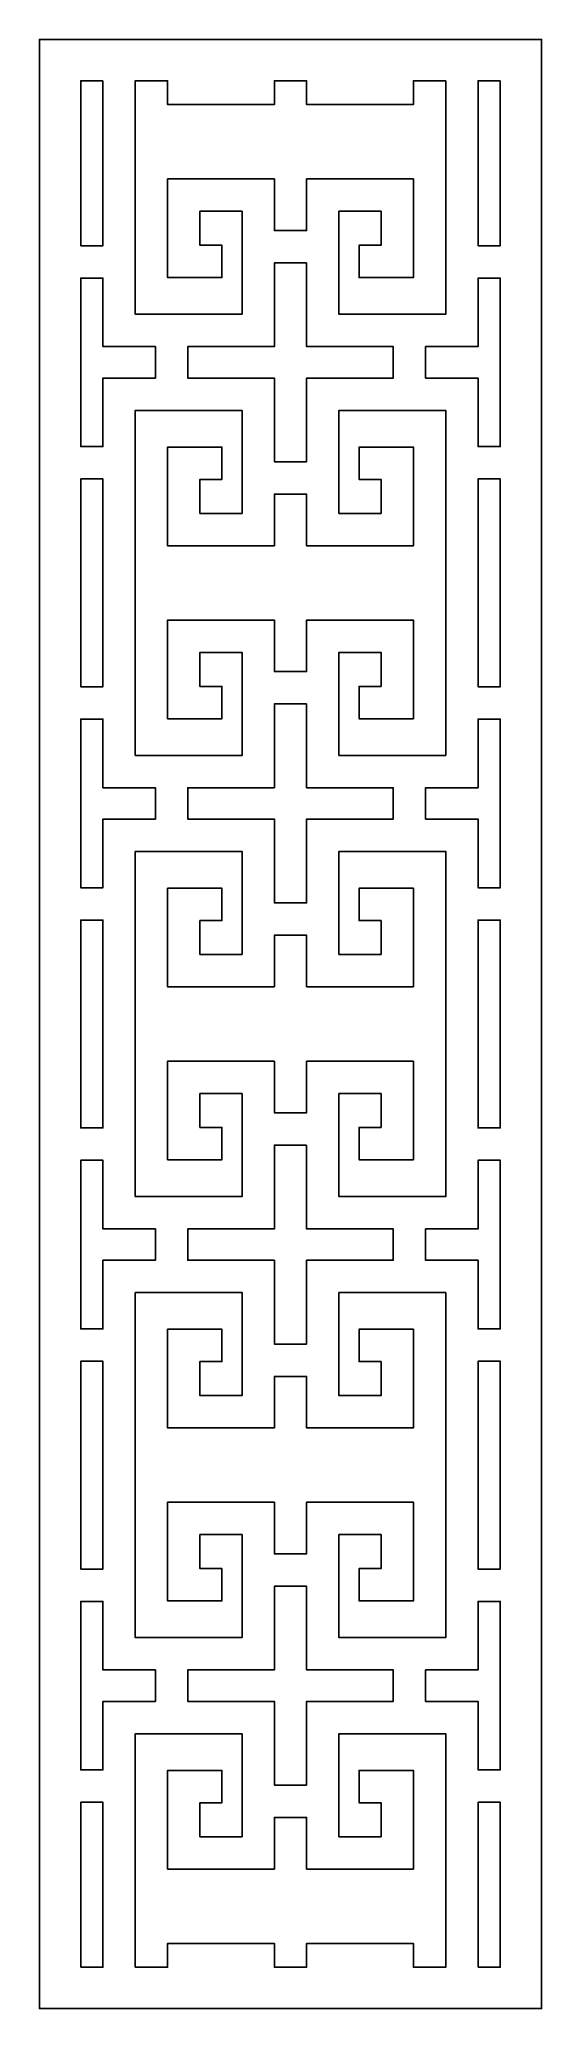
# Model space of a CAD drawing. Header units: centimetres. Extents: x 1.5 to 6.1, y -9 to 9.
import ezdxf

# ---------------------------------------------------------------- set-up
doc = ezdxf.new("R2010")
doc.units = ezdxf.units.CM
doc.header["$MEASUREMENT"] = 0
doc.layers.add('layer 1', color=7, linetype='Continuous')

msp = doc.modelspace()

# ---------------------------------------------------------------- linework, layer by layer
at = {"layer": 'layer 1', "color": 250}
for points, knots in [([(5.71425, -9.00021), (5.71425, -9.00021), (5.51208, -9.00021), (5.51208, -9.00021), (5.51208, -9.00021), (5.51208, -9.00021), (5.2165, -9.00021), (5.2165, -9.00021), (5.2165, -9.00021), (5.2165, -9.00021), (4.92093, -9.00021), (4.92093, -9.00021), (4.92093, -9.00021), (4.92093, -9.00021), (4.62535, -9.00021), (4.62535, -9.00021), (4.62535, -9.00021), (4.62535, -9.00021), (4.23991, -9.00021), (4.23991, -9.00021), (4.23991, -9.00021), (4.23991, -9.00021), (3.3532, -9.00021), (3.3532, -9.00021), (3.3532, -9.00021), (3.3532, -9.00021), (2.96777, -9.00021), (2.96777, -9.00021), (2.96777, -9.00021), (2.96777, -9.00021), (2.67219, -9.00021), (2.67219, -9.00021), (2.67219, -9.00021), (2.67219, -9.00021), (2.37662, -9.00021), (2.37662, -9.00021), (2.37662, -9.00021), (2.37662, -9.00021), (2.08104, -9.00021), (2.08104, -9.00021), (2.08104, -9.00021), (2.08104, -9.00021), (1.87886, -9.00021), (1.87886, -9.00021), (1.87886, -9.00021), (1.87886, -9.00021), (1.50051, -9.00021), (1.50051, -9.00021), (1.50051, -9.00021), (1.50051, -9.00021), (1.50051, -9.00021), (1.50051, -9.00021), (1.50051, -9.00021), (1.50051, -9.00021), (1.50051, -8.62186), (1.50051, -8.62186), (1.50051, -8.62186), (1.50051, -8.62186), (1.50051, -8.62186), (1.50051, -8.62186), (1.50051, -8.62186), (1.50051, -8.62186), (1.50051, -8.06445), (1.50051, -8.06445), (1.50051, -8.06445), (1.50051, -8.06445), (1.50051, -6.04827), (1.50051, -6.04827), (1.50051, -6.04827), (1.50051, -6.04827), (1.50051, -4.03208), (1.50051, -4.03208), (1.50051, -4.03208), (1.50051, -4.03208), (1.50051, -2.0159), (1.50051, -2.0159), (1.50051, -2.0159), (1.50051, -2.0159), (1.50051, 0.00028), (1.50051, 0.00028), (1.50051, 0.00028), (1.50051, 0.00028), (1.50051, 2.01647), (1.50051, 2.01647), (1.50051, 2.01647), (1.50051, 2.01647), (1.50051, 4.03265), (1.50051, 4.03265), (1.50051, 4.03265), (1.50051, 4.03265), (1.50051, 6.04883), (1.50051, 6.04883), (1.50051, 6.04883), (1.50051, 6.04883), (1.50051, 8.06502), (1.50051, 8.06502), (1.50051, 8.06502), (1.50051, 8.06502), (1.50051, 8.62242), (1.50051, 8.62242), (1.50051, 8.62242), (1.50051, 8.62242), (1.50051, 9.00077), (1.50051, 9.00077), (1.50051, 9.00077), (1.50051, 9.00077), (1.87886, 9.00077), (1.87886, 9.00077), (1.87886, 9.00077), (1.87886, 9.00077), (2.08104, 9.00077), (2.08104, 9.00077), (2.08104, 9.00077), (2.08104, 9.00077), (2.37662, 9.00077), (2.37662, 9.00077), (2.37662, 9.00077), (2.37662, 9.00077), (2.67219, 9.00077), (2.67219, 9.00077), (2.67219, 9.00077), (2.67219, 9.00077), (2.96777, 9.00077), (2.96777, 9.00077), (2.96777, 9.00077), (2.96777, 9.00077), (3.3532, 9.00077), (3.3532, 9.00077), (3.3532, 9.00077), (3.3532, 9.00077), (4.23991, 9.00077), (4.23991, 9.00077), (4.23991, 9.00077), (4.23991, 9.00077), (4.62535, 9.00077), (4.62535, 9.00077), (4.62535, 9.00077), (4.62535, 9.00077), (4.92093, 9.00077), (4.92093, 9.00077), (4.92093, 9.00077), (4.92093, 9.00077), (5.2165, 9.00077), (5.2165, 9.00077), (5.2165, 9.00077), (5.2165, 9.00077), (5.51208, 9.00077), (5.51208, 9.00077), (5.51208, 9.00077), (5.51208, 9.00077), (5.71425, 9.00077), (5.71425, 9.00077), (5.71425, 9.00077), (5.71425, 9.00077), (6.0926, 9.00077), (6.0926, 9.00077), (6.0926, 9.00077), (6.0926, 9.00077), (6.0926, 9.00077), (6.0926, 9.00077), (6.0926, 9.00077), (6.0926, 9.00077), (6.0926, 8.62242), (6.0926, 8.62242), (6.0926, 8.62242), (6.0926, 8.62242), (6.0926, 8.62242), (6.0926, 8.62242), (6.0926, 8.62242), (6.0926, 8.62242), (6.0926, 8.06502), (6.0926, 8.06502), (6.0926, 8.06502), (6.0926, 8.06502), (6.0926, 6.04883), (6.0926, 6.04883), (6.0926, 6.04883), (6.0926, 6.04883), (6.0926, 4.03265), (6.0926, 4.03265), (6.0926, 4.03265), (6.0926, 4.03265), (6.0926, 2.01647), (6.0926, 2.01647), (6.0926, 2.01647), (6.0926, 2.01647), (6.0926, 0.00028), (6.0926, 0.00028), (6.0926, 0.00028), (6.0926, 0.00028), (6.0926, -2.0159), (6.0926, -2.0159), (6.0926, -2.0159), (6.0926, -2.0159), (6.0926, -4.03208), (6.0926, -4.03208), (6.0926, -4.03208), (6.0926, -4.03208), (6.0926, -6.04827), (6.0926, -6.04827), (6.0926, -6.04827), (6.0926, -6.04827), (6.0926, -8.06445), (6.0926, -8.06445), (6.0926, -8.06445), (6.0926, -8.06445), (6.0926, -8.62186), (6.0926, -8.62186), (6.0926, -8.62186), (6.0926, -8.62186), (6.0926, -9.00021), (6.0926, -9.00021), (6.0926, -9.00021), (6.0926, -9.00021), (5.71425, -9.00021), (5.71425, -9.00021)], [0, 0, 0, 0, 0.01818182, 0.01818182, 0.01818182, 0.01818182, 0.03636364, 0.03636364, 0.03636364, 0.03636364, 0.05454545, 0.05454545, 0.05454545, 0.05454545, 0.07272727, 0.07272727, 0.07272727, 0.07272727, 0.09090909, 0.09090909, 0.09090909, 0.09090909, 0.10909091, 0.10909091, 0.10909091, 0.10909091, 0.12727273, 0.12727273, 0.12727273, 0.12727273, 0.14545455, 0.14545455, 0.14545455, 0.14545455, 0.16363636, 0.16363636, 0.16363636, 0.16363636, 0.18181818, 0.18181818, 0.18181818, 0.18181818, 0.2, 0.2, 0.2, 0.2, 0.21818182, 0.21818182, 0.21818182, 0.21818182, 0.23636364, 0.23636364, 0.23636364, 0.23636364, 0.25454545, 0.25454545, 0.25454545, 0.25454545, 0.27272727, 0.27272727, 0.27272727, 0.27272727, 0.29090909, 0.29090909, 0.29090909, 0.29090909, 0.30909091, 0.30909091, 0.30909091, 0.30909091, 0.32727273, 0.32727273, 0.32727273, 0.32727273, 0.34545455, 0.34545455, 0.34545455, 0.34545455, 0.36363636, 0.36363636, 0.36363636, 0.36363636, 0.38181818, 0.38181818, 0.38181818, 0.38181818, 0.4, 0.4, 0.4, 0.4, 0.41818182, 0.41818182, 0.41818182, 0.41818182, 0.43636364, 0.43636364, 0.43636364, 0.43636364, 0.45454545, 0.45454545, 0.45454545, 0.45454545, 0.47272727, 0.47272727, 0.47272727, 0.47272727, 0.49090909, 0.49090909, 0.49090909, 0.49090909, 0.50909091, 0.50909091, 0.50909091, 0.50909091, 0.52727273, 0.52727273, 0.52727273, 0.52727273, 0.54545455, 0.54545455, 0.54545455, 0.54545455, 0.56363636, 0.56363636, 0.56363636, 0.56363636, 0.58181818, 0.58181818, 0.58181818, 0.58181818, 0.6, 0.6, 0.6, 0.6, 0.61818182, 0.61818182, 0.61818182, 0.61818182, 0.63636364, 0.63636364, 0.63636364, 0.63636364, 0.65454545, 0.65454545, 0.65454545, 0.65454545, 0.67272727, 0.67272727, 0.67272727, 0.67272727, 0.69090909, 0.69090909, 0.69090909, 0.69090909, 0.70909091, 0.70909091, 0.70909091, 0.70909091, 0.72727273, 0.72727273, 0.72727273, 0.72727273, 0.74545455, 0.74545455, 0.74545455, 0.74545455, 0.76363636, 0.76363636, 0.76363636, 0.76363636, 0.78181818, 0.78181818, 0.78181818, 0.78181818, 0.8, 0.8, 0.8, 0.8, 0.81818182, 0.81818182, 0.81818182, 0.81818182, 0.83636364, 0.83636364, 0.83636364, 0.83636364, 0.85454545, 0.85454545, 0.85454545, 0.85454545, 0.87272727, 0.87272727, 0.87272727, 0.87272727, 0.89090909, 0.89090909, 0.89090909, 0.89090909, 0.90909091, 0.90909091, 0.90909091, 0.90909091, 0.92727273, 0.92727273, 0.92727273, 0.92727273, 0.94545455, 0.94545455, 0.94545455, 0.94545455, 0.96363636, 0.96363636, 0.96363636, 0.96363636, 1, 1, 1, 1]), ([(2.08104, 8.62242), (2.08104, 8.62242), (1.87886, 8.62242), (1.87886, 8.62242), (1.87886, 8.62242), (1.87886, 8.62242), (1.87886, 8.06502), (1.87886, 8.06502), (1.87886, 8.06502), (1.87886, 8.06502), (1.87886, 7.11479), (1.87886, 7.11479), (1.87886, 7.11479), (1.87886, 7.11479), (2.08104, 7.11479), (2.08104, 7.11479), (2.08104, 7.11479), (2.08104, 7.11479), (2.08104, 8.06502), (2.08104, 8.06502), (2.08104, 8.06502), (2.08104, 8.06502), (2.08104, 8.62242), (2.08104, 8.62242)], [0, 0, 0, 0, 0.14285714, 0.14285714, 0.14285714, 0.14285714, 0.28571429, 0.28571429, 0.28571429, 0.28571429, 0.42857143, 0.42857143, 0.42857143, 0.42857143, 0.57142857, 0.57142857, 0.57142857, 0.57142857, 0.71428571, 0.71428571, 0.71428571, 0.71428571, 1, 1, 1, 1]), ([(5.2165, 8.62242), (5.2165, 8.62242), (4.92093, 8.62242), (4.92093, 8.62242), (4.92093, 8.62242), (4.92093, 8.62242), (4.92093, 8.40487), (4.92093, 8.40487), (4.92093, 8.40487), (4.92093, 8.40487), (4.62535, 8.40487), (4.62535, 8.40487), (4.62535, 8.40487), (4.62535, 8.40487), (4.62535, 8.40487), (4.62535, 8.40487), (4.62535, 8.40487), (4.62535, 8.40487), (4.23991, 8.40487), (4.23991, 8.40487), (4.23991, 8.40487), (4.23991, 8.40487), (4.23991, 8.40488), (4.23991, 8.40488), (4.23991, 8.40488), (4.23991, 8.40488), (3.94433, 8.40488), (3.94433, 8.40488), (3.94433, 8.40488), (3.94433, 8.40488), (3.94433, 8.62242), (3.94433, 8.62242), (3.94433, 8.62242), (3.94433, 8.62242), (3.64878, 8.62242), (3.64878, 8.62242), (3.64878, 8.62242), (3.64878, 8.62242), (3.64878, 8.40488), (3.64878, 8.40488), (3.64878, 8.40488), (3.64878, 8.40488), (3.35321, 8.40488), (3.35321, 8.40488), (3.35321, 8.40488), (3.35321, 8.40488), (3.35321, 8.40487), (3.35321, 8.40487), (3.35321, 8.40487), (3.35321, 8.40487), (2.96777, 8.40487), (2.96777, 8.40487), (2.96777, 8.40487), (2.96777, 8.40487), (2.96776, 8.40487), (2.96776, 8.40487), (2.96776, 8.40487), (2.96776, 8.40487), (2.67219, 8.40487), (2.67219, 8.40487), (2.67219, 8.40487), (2.67219, 8.40487), (2.67219, 8.62242), (2.67219, 8.62242), (2.67219, 8.62242), (2.67219, 8.62242), (2.37662, 8.62242), (2.37662, 8.62242), (2.37662, 8.62242), (2.37662, 8.62242), (2.37662, 8.06502), (2.37662, 8.06502), (2.37662, 8.06502), (2.37662, 8.06502), (2.37662, 6.48791), (2.37662, 6.48791), (2.37662, 6.48791), (2.37662, 6.48791), (3.3532, 6.48791), (3.3532, 6.48791), (3.3532, 6.48791), (3.3532, 6.48791), (3.3532, 7.42958), (3.3532, 7.42958), (3.3532, 7.42958), (3.3532, 7.42958), (2.96777, 7.42958), (2.96777, 7.42958), (2.96777, 7.42958), (2.96777, 7.42958), (2.96777, 7.11907), (2.96777, 7.11907), (2.96777, 7.11907), (2.96777, 7.11907), (3.16994, 7.11907), (3.16994, 7.11907), (3.16994, 7.11907), (3.16994, 7.11907), (3.16994, 6.82349), (3.16994, 6.82349), (3.16994, 6.82349), (3.16994, 6.82349), (2.96777, 6.82349), (2.96777, 6.82349), (2.96777, 6.82349), (2.96777, 6.82349), (2.96776, 6.82349), (2.96776, 6.82349), (2.96776, 6.82349), (2.96776, 6.82349), (2.67219, 6.82349), (2.67219, 6.82349), (2.67219, 6.82349), (2.67219, 6.82349), (2.67219, 7.72516), (2.67219, 7.72516), (2.67219, 7.72516), (2.67219, 7.72516), (2.96776, 7.72516), (2.96776, 7.72516), (2.96776, 7.72516), (2.96776, 7.72516), (2.96777, 7.72516), (2.96777, 7.72516), (2.96777, 7.72516), (2.96777, 7.72516), (3.35321, 7.72516), (3.35321, 7.72516), (3.35321, 7.72516), (3.35321, 7.72516), (3.35321, 7.72516), (3.35321, 7.72516), (3.35321, 7.72516), (3.35321, 7.72516), (3.64878, 7.72516), (3.64878, 7.72516), (3.64878, 7.72516), (3.64878, 7.72516), (3.64878, 7.25348), (3.64878, 7.25348), (3.64878, 7.25348), (3.64878, 7.25348), (3.79656, 7.25348), (3.79656, 7.25348), (3.79656, 7.25348), (3.79656, 7.25348), (3.94433, 7.25348), (3.94433, 7.25348), (3.94433, 7.25348), (3.94433, 7.25348), (3.94433, 7.72516), (3.94433, 7.72516), (3.94433, 7.72516), (3.94433, 7.72516), (4.23991, 7.72516), (4.23991, 7.72516), (4.23991, 7.72516), (4.23991, 7.72516), (4.23991, 7.72516), (4.23991, 7.72516), (4.23991, 7.72516), (4.23991, 7.72516), (4.62535, 7.72516), (4.62535, 7.72516), (4.62535, 7.72516), (4.62535, 7.72516), (4.62535, 7.72516), (4.62535, 7.72516), (4.62535, 7.72516), (4.62535, 7.72516), (4.92093, 7.72516), (4.92093, 7.72516), (4.92093, 7.72516), (4.92093, 7.72516), (4.92093, 6.82349), (4.92093, 6.82349), (4.92093, 6.82349), (4.92093, 6.82349), (4.62535, 6.82349), (4.62535, 6.82349), (4.62535, 6.82349), (4.62535, 6.82349), (4.62535, 6.82349), (4.62535, 6.82349), (4.62535, 6.82349), (4.62535, 6.82349), (4.42317, 6.82349), (4.42317, 6.82349), (4.42317, 6.82349), (4.42317, 6.82349), (4.42317, 7.11907), (4.42317, 7.11907), (4.42317, 7.11907), (4.42317, 7.11907), (4.62535, 7.11907), (4.62535, 7.11907), (4.62535, 7.11907), (4.62535, 7.11907), (4.62535, 7.42958), (4.62535, 7.42958), (4.62535, 7.42958), (4.62535, 7.42958), (4.23991, 7.42958), (4.23991, 7.42958), (4.23991, 7.42958), (4.23991, 7.42958), (4.23991, 6.48791), (4.23991, 6.48791), (4.23991, 6.48791), (4.23991, 6.48791), (5.2165, 6.48791), (5.2165, 6.48791), (5.2165, 6.48791), (5.2165, 6.48791), (5.2165, 8.06502), (5.2165, 8.06502), (5.2165, 8.06502), (5.2165, 8.06502), (5.2165, 8.62242), (5.2165, 8.62242)], [0, 0, 0, 0, 0.01785714, 0.01785714, 0.01785714, 0.01785714, 0.03571429, 0.03571429, 0.03571429, 0.03571429, 0.05357143, 0.05357143, 0.05357143, 0.05357143, 0.07142857, 0.07142857, 0.07142857, 0.07142857, 0.08928571, 0.08928571, 0.08928571, 0.08928571, 0.10714286, 0.10714286, 0.10714286, 0.10714286, 0.125, 0.125, 0.125, 0.125, 0.14285714, 0.14285714, 0.14285714, 0.14285714, 0.16071429, 0.16071429, 0.16071429, 0.16071429, 0.17857143, 0.17857143, 0.17857143, 0.17857143, 0.19642857, 0.19642857, 0.19642857, 0.19642857, 0.21428571, 0.21428571, 0.21428571, 0.21428571, 0.23214286, 0.23214286, 0.23214286, 0.23214286, 0.25, 0.25, 0.25, 0.25, 0.26785714, 0.26785714, 0.26785714, 0.26785714, 0.28571429, 0.28571429, 0.28571429, 0.28571429, 0.30357143, 0.30357143, 0.30357143, 0.30357143, 0.32142857, 0.32142857, 0.32142857, 0.32142857, 0.33928571, 0.33928571, 0.33928571, 0.33928571, 0.35714286, 0.35714286, 0.35714286, 0.35714286, 0.375, 0.375, 0.375, 0.375, 0.39285714, 0.39285714, 0.39285714, 0.39285714, 0.41071429, 0.41071429, 0.41071429, 0.41071429, 0.42857143, 0.42857143, 0.42857143, 0.42857143, 0.44642857, 0.44642857, 0.44642857, 0.44642857, 0.46428571, 0.46428571, 0.46428571, 0.46428571, 0.48214286, 0.48214286, 0.48214286, 0.48214286, 0.5, 0.5, 0.5, 0.5, 0.51785714, 0.51785714, 0.51785714, 0.51785714, 0.53571429, 0.53571429, 0.53571429, 0.53571429, 0.55357143, 0.55357143, 0.55357143, 0.55357143, 0.57142857, 0.57142857, 0.57142857, 0.57142857, 0.58928571, 0.58928571, 0.58928571, 0.58928571, 0.60714286, 0.60714286, 0.60714286, 0.60714286, 0.625, 0.625, 0.625, 0.625, 0.64285714, 0.64285714, 0.64285714, 0.64285714, 0.66071429, 0.66071429, 0.66071429, 0.66071429, 0.67857143, 0.67857143, 0.67857143, 0.67857143, 0.69642857, 0.69642857, 0.69642857, 0.69642857, 0.71428571, 0.71428571, 0.71428571, 0.71428571, 0.73214286, 0.73214286, 0.73214286, 0.73214286, 0.75, 0.75, 0.75, 0.75, 0.76785714, 0.76785714, 0.76785714, 0.76785714, 0.78571429, 0.78571429, 0.78571429, 0.78571429, 0.80357143, 0.80357143, 0.80357143, 0.80357143, 0.82142857, 0.82142857, 0.82142857, 0.82142857, 0.83928571, 0.83928571, 0.83928571, 0.83928571, 0.85714286, 0.85714286, 0.85714286, 0.85714286, 0.875, 0.875, 0.875, 0.875, 0.89285714, 0.89285714, 0.89285714, 0.89285714, 0.91071429, 0.91071429, 0.91071429, 0.91071429, 0.92857143, 0.92857143, 0.92857143, 0.92857143, 0.94642857, 0.94642857, 0.94642857, 0.94642857, 0.96428571, 0.96428571, 0.96428571, 0.96428571, 1, 1, 1, 1]), ([(5.71425, 8.62242), (5.71425, 8.62242), (5.51208, 8.62242), (5.51208, 8.62242), (5.51208, 8.62242), (5.51208, 8.62242), (5.51208, 8.06502), (5.51208, 8.06502), (5.51208, 8.06502), (5.51208, 8.06502), (5.51208, 7.11479), (5.51208, 7.11479), (5.51208, 7.11479), (5.51208, 7.11479), (5.71425, 7.11479), (5.71425, 7.11479), (5.71425, 7.11479), (5.71425, 7.11479), (5.71425, 8.06502), (5.71425, 8.06502), (5.71425, 8.06502), (5.71425, 8.06502), (5.71425, 8.62242), (5.71425, 8.62242)], [0, 0, 0, 0, 0.14285714, 0.14285714, 0.14285714, 0.14285714, 0.28571429, 0.28571429, 0.28571429, 0.28571429, 0.42857143, 0.42857143, 0.42857143, 0.42857143, 0.57142857, 0.57142857, 0.57142857, 0.57142857, 0.71428571, 0.71428571, 0.71428571, 0.71428571, 1, 1, 1, 1]), ([(3.94433, 6.9579), (3.94433, 6.9579), (3.94433, 6.19233), (3.94433, 6.19233), (3.94433, 6.19233), (3.94433, 6.19233), (4.23991, 6.19233), (4.23991, 6.19233), (4.23991, 6.19233), (4.23991, 6.19233), (4.23991, 6.19233), (4.23991, 6.19233), (4.23991, 6.19233), (4.23991, 6.19233), (4.7353, 6.19233), (4.7353, 6.19233), (4.7353, 6.19233), (4.7353, 6.19233), (4.7353, 6.04883), (4.7353, 6.04883), (4.7353, 6.04883), (4.7353, 6.04883), (4.7353, 5.90534), (4.7353, 5.90534), (4.7353, 5.90534), (4.7353, 5.90534), (4.23991, 5.90534), (4.23991, 5.90534), (4.23991, 5.90534), (4.23991, 5.90534), (4.23991, 5.90534), (4.23991, 5.90534), (4.23991, 5.90534), (4.23991, 5.90534), (3.94433, 5.90534), (3.94433, 5.90534), (3.94433, 5.90534), (3.94433, 5.90534), (3.94433, 5.13977), (3.94433, 5.13977), (3.94433, 5.13977), (3.94433, 5.13977), (3.79656, 5.13977), (3.79656, 5.13977), (3.79656, 5.13977), (3.79656, 5.13977), (3.64878, 5.13977), (3.64878, 5.13977), (3.64878, 5.13977), (3.64878, 5.13977), (3.64878, 5.90534), (3.64878, 5.90534), (3.64878, 5.90534), (3.64878, 5.90534), (3.3532, 5.90534), (3.3532, 5.90534), (3.3532, 5.90534), (3.3532, 5.90534), (3.3532, 5.90534), (3.3532, 5.90534), (3.3532, 5.90534), (3.3532, 5.90534), (2.85781, 5.90534), (2.85781, 5.90534), (2.85781, 5.90534), (2.85781, 5.90534), (2.85781, 6.04883), (2.85781, 6.04883), (2.85781, 6.04883), (2.85781, 6.04883), (2.85781, 6.19233), (2.85781, 6.19233), (2.85781, 6.19233), (2.85781, 6.19233), (3.3532, 6.19233), (3.3532, 6.19233), (3.3532, 6.19233), (3.3532, 6.19233), (3.3532, 6.19233), (3.3532, 6.19233), (3.3532, 6.19233), (3.3532, 6.19233), (3.64878, 6.19233), (3.64878, 6.19233), (3.64878, 6.19233), (3.64878, 6.19233), (3.64878, 6.9579), (3.64878, 6.9579), (3.64878, 6.9579), (3.64878, 6.9579), (3.79656, 6.9579), (3.79656, 6.9579), (3.79656, 6.9579), (3.79656, 6.9579), (3.94433, 6.9579), (3.94433, 6.9579)], [0, 0, 0, 0, 0.04, 0.04, 0.04, 0.04, 0.08, 0.08, 0.08, 0.08, 0.12, 0.12, 0.12, 0.12, 0.16, 0.16, 0.16, 0.16, 0.2, 0.2, 0.2, 0.2, 0.24, 0.24, 0.24, 0.24, 0.28, 0.28, 0.28, 0.28, 0.32, 0.32, 0.32, 0.32, 0.36, 0.36, 0.36, 0.36, 0.4, 0.4, 0.4, 0.4, 0.44, 0.44, 0.44, 0.44, 0.48, 0.48, 0.48, 0.48, 0.52, 0.52, 0.52, 0.52, 0.56, 0.56, 0.56, 0.56, 0.6, 0.6, 0.6, 0.6, 0.64, 0.64, 0.64, 0.64, 0.68, 0.68, 0.68, 0.68, 0.72, 0.72, 0.72, 0.72, 0.76, 0.76, 0.76, 0.76, 0.8, 0.8, 0.8, 0.8, 0.84, 0.84, 0.84, 0.84, 0.88, 0.88, 0.88, 0.88, 0.92, 0.92, 0.92, 0.92, 1, 1, 1, 1]), ([(1.87886, 6.04883), (1.87886, 6.04883), (1.87886, 6.8192), (1.87886, 6.8192), (1.87886, 6.8192), (1.87886, 6.8192), (2.08104, 6.8192), (2.08104, 6.8192), (2.08104, 6.8192), (2.08104, 6.8192), (2.08104, 6.19233), (2.08104, 6.19233), (2.08104, 6.19233), (2.08104, 6.19233), (2.37661, 6.19233), (2.37661, 6.19233), (2.37661, 6.19233), (2.37661, 6.19233), (2.37662, 6.19233), (2.37662, 6.19233), (2.37662, 6.19233), (2.37662, 6.19233), (2.56223, 6.19233), (2.56223, 6.19233), (2.56223, 6.19233), (2.56223, 6.19233), (2.56223, 6.04883), (2.56223, 6.04883), (2.56223, 6.04883), (2.56223, 6.04883), (2.56223, 5.90534), (2.56223, 5.90534), (2.56223, 5.90534), (2.56223, 5.90534), (2.37662, 5.90534), (2.37662, 5.90534), (2.37662, 5.90534), (2.37662, 5.90534), (2.37661, 5.90534), (2.37661, 5.90534), (2.37661, 5.90534), (2.37661, 5.90534), (2.08104, 5.90534), (2.08104, 5.90534), (2.08104, 5.90534), (2.08104, 5.90534), (2.08104, 5.27847), (2.08104, 5.27847), (2.08104, 5.27847), (2.08104, 5.27847), (1.87886, 5.27847), (1.87886, 5.27847), (1.87886, 5.27847), (1.87886, 5.27847), (1.87886, 6.04883), (1.87886, 6.04883)], [0, 0, 0, 0, 0.06666667, 0.06666667, 0.06666667, 0.06666667, 0.13333333, 0.13333333, 0.13333333, 0.13333333, 0.2, 0.2, 0.2, 0.2, 0.26666667, 0.26666667, 0.26666667, 0.26666667, 0.33333333, 0.33333333, 0.33333333, 0.33333333, 0.4, 0.4, 0.4, 0.4, 0.46666667, 0.46666667, 0.46666667, 0.46666667, 0.53333333, 0.53333333, 0.53333333, 0.53333333, 0.6, 0.6, 0.6, 0.6, 0.66666667, 0.66666667, 0.66666667, 0.66666667, 0.73333333, 0.73333333, 0.73333333, 0.73333333, 0.8, 0.8, 0.8, 0.8, 0.86666667, 0.86666667, 0.86666667, 0.86666667, 1, 1, 1, 1]), ([(5.03088, 6.04883), (5.03088, 6.04883), (5.03088, 6.19233), (5.03088, 6.19233), (5.03088, 6.19233), (5.03088, 6.19233), (5.2165, 6.19233), (5.2165, 6.19233), (5.2165, 6.19233), (5.2165, 6.19233), (5.2165, 6.19233), (5.2165, 6.19233), (5.2165, 6.19233), (5.2165, 6.19233), (5.51208, 6.19233), (5.51208, 6.19233), (5.51208, 6.19233), (5.51208, 6.19233), (5.51208, 6.8192), (5.51208, 6.8192), (5.51208, 6.8192), (5.51208, 6.8192), (5.71425, 6.8192), (5.71425, 6.8192), (5.71425, 6.8192), (5.71425, 6.8192), (5.71425, 6.04883), (5.71425, 6.04883), (5.71425, 6.04883), (5.71425, 6.04883), (5.71425, 5.27847), (5.71425, 5.27847), (5.71425, 5.27847), (5.71425, 5.27847), (5.51208, 5.27847), (5.51208, 5.27847), (5.51208, 5.27847), (5.51208, 5.27847), (5.51208, 5.90534), (5.51208, 5.90534), (5.51208, 5.90534), (5.51208, 5.90534), (5.2165, 5.90534), (5.2165, 5.90534), (5.2165, 5.90534), (5.2165, 5.90534), (5.2165, 5.90534), (5.2165, 5.90534), (5.2165, 5.90534), (5.2165, 5.90534), (5.03088, 5.90534), (5.03088, 5.90534), (5.03088, 5.90534), (5.03088, 5.90534), (5.03088, 6.04883), (5.03088, 6.04883)], [0, 0, 0, 0, 0.06666667, 0.06666667, 0.06666667, 0.06666667, 0.13333333, 0.13333333, 0.13333333, 0.13333333, 0.2, 0.2, 0.2, 0.2, 0.26666667, 0.26666667, 0.26666667, 0.26666667, 0.33333333, 0.33333333, 0.33333333, 0.33333333, 0.4, 0.4, 0.4, 0.4, 0.46666667, 0.46666667, 0.46666667, 0.46666667, 0.53333333, 0.53333333, 0.53333333, 0.53333333, 0.6, 0.6, 0.6, 0.6, 0.66666667, 0.66666667, 0.66666667, 0.66666667, 0.73333333, 0.73333333, 0.73333333, 0.73333333, 0.8, 0.8, 0.8, 0.8, 0.86666667, 0.86666667, 0.86666667, 0.86666667, 1, 1, 1, 1]), ([(5.2165, 4.03265), (5.2165, 4.03265), (5.2165, 5.60976), (5.2165, 5.60976), (5.2165, 5.60976), (5.2165, 5.60976), (4.23991, 5.60976), (4.23991, 5.60976), (4.23991, 5.60976), (4.23991, 5.60976), (4.23991, 4.66809), (4.23991, 4.66809), (4.23991, 4.66809), (4.23991, 4.66809), (4.62535, 4.66809), (4.62535, 4.66809), (4.62535, 4.66809), (4.62535, 4.66809), (4.62535, 4.97859), (4.62535, 4.97859), (4.62535, 4.97859), (4.62535, 4.97859), (4.42317, 4.97859), (4.42317, 4.97859), (4.42317, 4.97859), (4.42317, 4.97859), (4.42317, 5.27418), (4.42317, 5.27418), (4.42317, 5.27418), (4.42317, 5.27418), (4.62535, 5.27418), (4.62535, 5.27418), (4.62535, 5.27418), (4.62535, 5.27418), (4.62535, 5.27418), (4.62535, 5.27418), (4.62535, 5.27418), (4.62535, 5.27418), (4.92093, 5.27418), (4.92093, 5.27418), (4.92093, 5.27418), (4.92093, 5.27418), (4.92093, 4.37251), (4.92093, 4.37251), (4.92093, 4.37251), (4.92093, 4.37251), (4.62535, 4.37251), (4.62535, 4.37251), (4.62535, 4.37251), (4.62535, 4.37251), (4.62535, 4.37251), (4.62535, 4.37251), (4.62535, 4.37251), (4.62535, 4.37251), (4.23991, 4.37251), (4.23991, 4.37251), (4.23991, 4.37251), (4.23991, 4.37251), (4.23991, 4.37251), (4.23991, 4.37251), (4.23991, 4.37251), (4.23991, 4.37251), (3.94433, 4.37251), (3.94433, 4.37251), (3.94433, 4.37251), (3.94433, 4.37251), (3.94433, 4.84419), (3.94433, 4.84419), (3.94433, 4.84419), (3.94433, 4.84419), (3.79656, 4.84419), (3.79656, 4.84419), (3.79656, 4.84419), (3.79656, 4.84419), (3.64878, 4.84419), (3.64878, 4.84419), (3.64878, 4.84419), (3.64878, 4.84419), (3.64878, 4.37251), (3.64878, 4.37251), (3.64878, 4.37251), (3.64878, 4.37251), (3.35321, 4.37251), (3.35321, 4.37251), (3.35321, 4.37251), (3.35321, 4.37251), (3.35321, 4.37251), (3.35321, 4.37251), (3.35321, 4.37251), (3.35321, 4.37251), (2.96777, 4.37251), (2.96777, 4.37251), (2.96777, 4.37251), (2.96777, 4.37251), (2.96776, 4.37251), (2.96776, 4.37251), (2.96776, 4.37251), (2.96776, 4.37251), (2.67219, 4.37251), (2.67219, 4.37251), (2.67219, 4.37251), (2.67219, 4.37251), (2.67219, 5.27418), (2.67219, 5.27418), (2.67219, 5.27418), (2.67219, 5.27418), (2.96776, 5.27418), (2.96776, 5.27418), (2.96776, 5.27418), (2.96776, 5.27418), (2.96777, 5.27418), (2.96777, 5.27418), (2.96777, 5.27418), (2.96777, 5.27418), (3.16994, 5.27418), (3.16994, 5.27418), (3.16994, 5.27418), (3.16994, 5.27418), (3.16994, 4.97859), (3.16994, 4.97859), (3.16994, 4.97859), (3.16994, 4.97859), (2.96777, 4.97859), (2.96777, 4.97859), (2.96777, 4.97859), (2.96777, 4.97859), (2.96777, 4.66809), (2.96777, 4.66809), (2.96777, 4.66809), (2.96777, 4.66809), (3.3532, 4.66809), (3.3532, 4.66809), (3.3532, 4.66809), (3.3532, 4.66809), (3.3532, 5.60976), (3.3532, 5.60976), (3.3532, 5.60976), (3.3532, 5.60976), (2.37662, 5.60976), (2.37662, 5.60976), (2.37662, 5.60976), (2.37662, 5.60976), (2.37662, 4.03265), (2.37662, 4.03265), (2.37662, 4.03265), (2.37662, 4.03265), (2.37662, 2.45554), (2.37662, 2.45554), (2.37662, 2.45554), (2.37662, 2.45554), (3.3532, 2.45554), (3.3532, 2.45554), (3.3532, 2.45554), (3.3532, 2.45554), (3.3532, 3.39721), (3.3532, 3.39721), (3.3532, 3.39721), (3.3532, 3.39721), (2.96777, 3.39721), (2.96777, 3.39721), (2.96777, 3.39721), (2.96777, 3.39721), (2.96777, 3.08671), (2.96777, 3.08671), (2.96777, 3.08671), (2.96777, 3.08671), (3.16994, 3.08671), (3.16994, 3.08671), (3.16994, 3.08671), (3.16994, 3.08671), (3.16994, 2.79112), (3.16994, 2.79112), (3.16994, 2.79112), (3.16994, 2.79112), (2.96777, 2.79112), (2.96777, 2.79112), (2.96777, 2.79112), (2.96777, 2.79112), (2.96776, 2.79112), (2.96776, 2.79112), (2.96776, 2.79112), (2.96776, 2.79112), (2.67219, 2.79112), (2.67219, 2.79112), (2.67219, 2.79112), (2.67219, 2.79112), (2.67219, 3.69279), (2.67219, 3.69279), (2.67219, 3.69279), (2.67219, 3.69279), (2.96776, 3.69279), (2.96776, 3.69279), (2.96776, 3.69279), (2.96776, 3.69279), (2.96777, 3.69279), (2.96777, 3.69279), (2.96777, 3.69279), (2.96777, 3.69279), (3.35321, 3.69279), (3.35321, 3.69279), (3.35321, 3.69279), (3.35321, 3.69279), (3.35321, 3.69279), (3.35321, 3.69279), (3.35321, 3.69279), (3.35321, 3.69279), (3.64878, 3.69279), (3.64878, 3.69279), (3.64878, 3.69279), (3.64878, 3.69279), (3.64878, 3.22111), (3.64878, 3.22111), (3.64878, 3.22111), (3.64878, 3.22111), (3.79656, 3.22111), (3.79656, 3.22111), (3.79656, 3.22111), (3.79656, 3.22111), (3.94433, 3.22111), (3.94433, 3.22111), (3.94433, 3.22111), (3.94433, 3.22111), (3.94433, 3.69279), (3.94433, 3.69279), (3.94433, 3.69279), (3.94433, 3.69279), (4.23991, 3.69279), (4.23991, 3.69279), (4.23991, 3.69279), (4.23991, 3.69279), (4.23991, 3.69279), (4.23991, 3.69279), (4.23991, 3.69279), (4.23991, 3.69279), (4.62535, 3.69279), (4.62535, 3.69279), (4.62535, 3.69279), (4.62535, 3.69279), (4.62535, 3.69279), (4.62535, 3.69279), (4.62535, 3.69279), (4.62535, 3.69279), (4.92093, 3.69279), (4.92093, 3.69279), (4.92093, 3.69279), (4.92093, 3.69279), (4.92093, 2.79112), (4.92093, 2.79112), (4.92093, 2.79112), (4.92093, 2.79112), (4.62535, 2.79112), (4.62535, 2.79112), (4.62535, 2.79112), (4.62535, 2.79112), (4.62535, 2.79112), (4.62535, 2.79112), (4.62535, 2.79112), (4.62535, 2.79112), (4.42317, 2.79112), (4.42317, 2.79112), (4.42317, 2.79112), (4.42317, 2.79112), (4.42317, 3.08671), (4.42317, 3.08671), (4.42317, 3.08671), (4.42317, 3.08671), (4.62535, 3.08671), (4.62535, 3.08671), (4.62535, 3.08671), (4.62535, 3.08671), (4.62535, 3.39721), (4.62535, 3.39721), (4.62535, 3.39721), (4.62535, 3.39721), (4.23991, 3.39721), (4.23991, 3.39721), (4.23991, 3.39721), (4.23991, 3.39721), (4.23991, 2.45554), (4.23991, 2.45554), (4.23991, 2.45554), (4.23991, 2.45554), (5.2165, 2.45554), (5.2165, 2.45554), (5.2165, 2.45554), (5.2165, 2.45554), (5.2165, 4.03265), (5.2165, 4.03265)], [0, 0, 0, 0, 0.01369863, 0.01369863, 0.01369863, 0.01369863, 0.02739726, 0.02739726, 0.02739726, 0.02739726, 0.04109589, 0.04109589, 0.04109589, 0.04109589, 0.05479452, 0.05479452, 0.05479452, 0.05479452, 0.06849315, 0.06849315, 0.06849315, 0.06849315, 0.08219178, 0.08219178, 0.08219178, 0.08219178, 0.09589041, 0.09589041, 0.09589041, 0.09589041, 0.10958904, 0.10958904, 0.10958904, 0.10958904, 0.12328767, 0.12328767, 0.12328767, 0.12328767, 0.1369863, 0.1369863, 0.1369863, 0.1369863, 0.15068493, 0.15068493, 0.15068493, 0.15068493, 0.16438356, 0.16438356, 0.16438356, 0.16438356, 0.17808219, 0.17808219, 0.17808219, 0.17808219, 0.19178082, 0.19178082, 0.19178082, 0.19178082, 0.20547945, 0.20547945, 0.20547945, 0.20547945, 0.21917808, 0.21917808, 0.21917808, 0.21917808, 0.23287671, 0.23287671, 0.23287671, 0.23287671, 0.24657534, 0.24657534, 0.24657534, 0.24657534, 0.26027397, 0.26027397, 0.26027397, 0.26027397, 0.2739726, 0.2739726, 0.2739726, 0.2739726, 0.28767123, 0.28767123, 0.28767123, 0.28767123, 0.30136986, 0.30136986, 0.30136986, 0.30136986, 0.31506849, 0.31506849, 0.31506849, 0.31506849, 0.32876712, 0.32876712, 0.32876712, 0.32876712, 0.34246575, 0.34246575, 0.34246575, 0.34246575, 0.35616438, 0.35616438, 0.35616438, 0.35616438, 0.36986301, 0.36986301, 0.36986301, 0.36986301, 0.38356164, 0.38356164, 0.38356164, 0.38356164, 0.39726027, 0.39726027, 0.39726027, 0.39726027, 0.4109589, 0.4109589, 0.4109589, 0.4109589, 0.42465753, 0.42465753, 0.42465753, 0.42465753, 0.43835616, 0.43835616, 0.43835616, 0.43835616, 0.45205479, 0.45205479, 0.45205479, 0.45205479, 0.46575342, 0.46575342, 0.46575342, 0.46575342, 0.47945205, 0.47945205, 0.47945205, 0.47945205, 0.49315068, 0.49315068, 0.49315068, 0.49315068, 0.50684932, 0.50684932, 0.50684932, 0.50684932, 0.52054795, 0.52054795, 0.52054795, 0.52054795, 0.53424658, 0.53424658, 0.53424658, 0.53424658, 0.54794521, 0.54794521, 0.54794521, 0.54794521, 0.56164384, 0.56164384, 0.56164384, 0.56164384, 0.57534247, 0.57534247, 0.57534247, 0.57534247, 0.5890411, 0.5890411, 0.5890411, 0.5890411, 0.60273973, 0.60273973, 0.60273973, 0.60273973, 0.61643836, 0.61643836, 0.61643836, 0.61643836, 0.63013699, 0.63013699, 0.63013699, 0.63013699, 0.64383562, 0.64383562, 0.64383562, 0.64383562, 0.65753425, 0.65753425, 0.65753425, 0.65753425, 0.67123288, 0.67123288, 0.67123288, 0.67123288, 0.68493151, 0.68493151, 0.68493151, 0.68493151, 0.69863014, 0.69863014, 0.69863014, 0.69863014, 0.71232877, 0.71232877, 0.71232877, 0.71232877, 0.7260274, 0.7260274, 0.7260274, 0.7260274, 0.73972603, 0.73972603, 0.73972603, 0.73972603, 0.75342466, 0.75342466, 0.75342466, 0.75342466, 0.76712329, 0.76712329, 0.76712329, 0.76712329, 0.78082192, 0.78082192, 0.78082192, 0.78082192, 0.79452055, 0.79452055, 0.79452055, 0.79452055, 0.80821918, 0.80821918, 0.80821918, 0.80821918, 0.82191781, 0.82191781, 0.82191781, 0.82191781, 0.83561644, 0.83561644, 0.83561644, 0.83561644, 0.84931507, 0.84931507, 0.84931507, 0.84931507, 0.8630137, 0.8630137, 0.8630137, 0.8630137, 0.87671233, 0.87671233, 0.87671233, 0.87671233, 0.89041096, 0.89041096, 0.89041096, 0.89041096, 0.90410959, 0.90410959, 0.90410959, 0.90410959, 0.91780822, 0.91780822, 0.91780822, 0.91780822, 0.93150685, 0.93150685, 0.93150685, 0.93150685, 0.94520548, 0.94520548, 0.94520548, 0.94520548, 0.95890411, 0.95890411, 0.95890411, 0.95890411, 0.97260274, 0.97260274, 0.97260274, 0.97260274, 1, 1, 1, 1]), ([(2.08104, 4.03265), (2.08104, 4.03265), (2.08104, 4.98288), (2.08104, 4.98288), (2.08104, 4.98288), (2.08104, 4.98288), (1.87886, 4.98288), (1.87886, 4.98288), (1.87886, 4.98288), (1.87886, 4.98288), (1.87886, 4.03265), (1.87886, 4.03265), (1.87886, 4.03265), (1.87886, 4.03265), (1.87886, 3.08242), (1.87886, 3.08242), (1.87886, 3.08242), (1.87886, 3.08242), (2.08104, 3.08242), (2.08104, 3.08242), (2.08104, 3.08242), (2.08104, 3.08242), (2.08104, 4.03265), (2.08104, 4.03265)], [0, 0, 0, 0, 0.14285714, 0.14285714, 0.14285714, 0.14285714, 0.28571429, 0.28571429, 0.28571429, 0.28571429, 0.42857143, 0.42857143, 0.42857143, 0.42857143, 0.57142857, 0.57142857, 0.57142857, 0.57142857, 0.71428571, 0.71428571, 0.71428571, 0.71428571, 1, 1, 1, 1]), ([(5.71425, 4.03265), (5.71425, 4.03265), (5.71425, 4.98288), (5.71425, 4.98288), (5.71425, 4.98288), (5.71425, 4.98288), (5.51208, 4.98288), (5.51208, 4.98288), (5.51208, 4.98288), (5.51208, 4.98288), (5.51208, 4.03265), (5.51208, 4.03265), (5.51208, 4.03265), (5.51208, 4.03265), (5.51208, 3.08242), (5.51208, 3.08242), (5.51208, 3.08242), (5.51208, 3.08242), (5.71425, 3.08242), (5.71425, 3.08242), (5.71425, 3.08242), (5.71425, 3.08242), (5.71425, 4.03265), (5.71425, 4.03265)], [0, 0, 0, 0, 0.14285714, 0.14285714, 0.14285714, 0.14285714, 0.28571429, 0.28571429, 0.28571429, 0.28571429, 0.42857143, 0.42857143, 0.42857143, 0.42857143, 0.57142857, 0.57142857, 0.57142857, 0.57142857, 0.71428571, 0.71428571, 0.71428571, 0.71428571, 1, 1, 1, 1]), ([(3.94433, 2.92553), (3.94433, 2.92553), (3.94433, 2.15996), (3.94433, 2.15996), (3.94433, 2.15996), (3.94433, 2.15996), (4.23991, 2.15996), (4.23991, 2.15996), (4.23991, 2.15996), (4.23991, 2.15996), (4.23991, 2.15996), (4.23991, 2.15996), (4.23991, 2.15996), (4.23991, 2.15996), (4.7353, 2.15996), (4.7353, 2.15996), (4.7353, 2.15996), (4.7353, 2.15996), (4.7353, 2.01647), (4.7353, 2.01647), (4.7353, 2.01647), (4.7353, 2.01647), (4.7353, 1.87297), (4.7353, 1.87297), (4.7353, 1.87297), (4.7353, 1.87297), (4.23991, 1.87297), (4.23991, 1.87297), (4.23991, 1.87297), (4.23991, 1.87297), (4.23991, 1.87297), (4.23991, 1.87297), (4.23991, 1.87297), (4.23991, 1.87297), (3.94433, 1.87297), (3.94433, 1.87297), (3.94433, 1.87297), (3.94433, 1.87297), (3.94433, 1.1074), (3.94433, 1.1074), (3.94433, 1.1074), (3.94433, 1.1074), (3.79656, 1.1074), (3.79656, 1.1074), (3.79656, 1.1074), (3.79656, 1.1074), (3.64878, 1.1074), (3.64878, 1.1074), (3.64878, 1.1074), (3.64878, 1.1074), (3.64878, 1.87297), (3.64878, 1.87297), (3.64878, 1.87297), (3.64878, 1.87297), (3.3532, 1.87297), (3.3532, 1.87297), (3.3532, 1.87297), (3.3532, 1.87297), (3.3532, 1.87297), (3.3532, 1.87297), (3.3532, 1.87297), (3.3532, 1.87297), (2.85781, 1.87297), (2.85781, 1.87297), (2.85781, 1.87297), (2.85781, 1.87297), (2.85781, 2.01647), (2.85781, 2.01647), (2.85781, 2.01647), (2.85781, 2.01647), (2.85781, 2.15996), (2.85781, 2.15996), (2.85781, 2.15996), (2.85781, 2.15996), (3.3532, 2.15996), (3.3532, 2.15996), (3.3532, 2.15996), (3.3532, 2.15996), (3.3532, 2.15996), (3.3532, 2.15996), (3.3532, 2.15996), (3.3532, 2.15996), (3.64878, 2.15996), (3.64878, 2.15996), (3.64878, 2.15996), (3.64878, 2.15996), (3.64878, 2.92553), (3.64878, 2.92553), (3.64878, 2.92553), (3.64878, 2.92553), (3.79656, 2.92553), (3.79656, 2.92553), (3.79656, 2.92553), (3.79656, 2.92553), (3.94433, 2.92553), (3.94433, 2.92553)], [0, 0, 0, 0, 0.04, 0.04, 0.04, 0.04, 0.08, 0.08, 0.08, 0.08, 0.12, 0.12, 0.12, 0.12, 0.16, 0.16, 0.16, 0.16, 0.2, 0.2, 0.2, 0.2, 0.24, 0.24, 0.24, 0.24, 0.28, 0.28, 0.28, 0.28, 0.32, 0.32, 0.32, 0.32, 0.36, 0.36, 0.36, 0.36, 0.4, 0.4, 0.4, 0.4, 0.44, 0.44, 0.44, 0.44, 0.48, 0.48, 0.48, 0.48, 0.52, 0.52, 0.52, 0.52, 0.56, 0.56, 0.56, 0.56, 0.6, 0.6, 0.6, 0.6, 0.64, 0.64, 0.64, 0.64, 0.68, 0.68, 0.68, 0.68, 0.72, 0.72, 0.72, 0.72, 0.76, 0.76, 0.76, 0.76, 0.8, 0.8, 0.8, 0.8, 0.84, 0.84, 0.84, 0.84, 0.88, 0.88, 0.88, 0.88, 0.92, 0.92, 0.92, 0.92, 1, 1, 1, 1]), ([(1.87886, 2.01647), (1.87886, 2.01647), (1.87886, 2.78684), (1.87886, 2.78684), (1.87886, 2.78684), (1.87886, 2.78684), (2.08104, 2.78684), (2.08104, 2.78684), (2.08104, 2.78684), (2.08104, 2.78684), (2.08104, 2.15996), (2.08104, 2.15996), (2.08104, 2.15996), (2.08104, 2.15996), (2.37661, 2.15996), (2.37661, 2.15996), (2.37661, 2.15996), (2.37661, 2.15996), (2.37662, 2.15996), (2.37662, 2.15996), (2.37662, 2.15996), (2.37662, 2.15996), (2.56223, 2.15996), (2.56223, 2.15996), (2.56223, 2.15996), (2.56223, 2.15996), (2.56223, 2.01647), (2.56223, 2.01647), (2.56223, 2.01647), (2.56223, 2.01647), (2.56223, 1.87297), (2.56223, 1.87297), (2.56223, 1.87297), (2.56223, 1.87297), (2.37662, 1.87297), (2.37662, 1.87297), (2.37662, 1.87297), (2.37662, 1.87297), (2.37661, 1.87297), (2.37661, 1.87297), (2.37661, 1.87297), (2.37661, 1.87297), (2.08104, 1.87297), (2.08104, 1.87297), (2.08104, 1.87297), (2.08104, 1.87297), (2.08104, 1.2461), (2.08104, 1.2461), (2.08104, 1.2461), (2.08104, 1.2461), (1.87886, 1.2461), (1.87886, 1.2461), (1.87886, 1.2461), (1.87886, 1.2461), (1.87886, 2.01647), (1.87886, 2.01647)], [0, 0, 0, 0, 0.06666667, 0.06666667, 0.06666667, 0.06666667, 0.13333333, 0.13333333, 0.13333333, 0.13333333, 0.2, 0.2, 0.2, 0.2, 0.26666667, 0.26666667, 0.26666667, 0.26666667, 0.33333333, 0.33333333, 0.33333333, 0.33333333, 0.4, 0.4, 0.4, 0.4, 0.46666667, 0.46666667, 0.46666667, 0.46666667, 0.53333333, 0.53333333, 0.53333333, 0.53333333, 0.6, 0.6, 0.6, 0.6, 0.66666667, 0.66666667, 0.66666667, 0.66666667, 0.73333333, 0.73333333, 0.73333333, 0.73333333, 0.8, 0.8, 0.8, 0.8, 0.86666667, 0.86666667, 0.86666667, 0.86666667, 1, 1, 1, 1]), ([(5.03088, 2.01647), (5.03088, 2.01647), (5.03088, 2.15996), (5.03088, 2.15996), (5.03088, 2.15996), (5.03088, 2.15996), (5.2165, 2.15996), (5.2165, 2.15996), (5.2165, 2.15996), (5.2165, 2.15996), (5.2165, 2.15996), (5.2165, 2.15996), (5.2165, 2.15996), (5.2165, 2.15996), (5.51208, 2.15996), (5.51208, 2.15996), (5.51208, 2.15996), (5.51208, 2.15996), (5.51208, 2.78684), (5.51208, 2.78684), (5.51208, 2.78684), (5.51208, 2.78684), (5.71425, 2.78684), (5.71425, 2.78684), (5.71425, 2.78684), (5.71425, 2.78684), (5.71425, 2.01647), (5.71425, 2.01647), (5.71425, 2.01647), (5.71425, 2.01647), (5.71425, 1.2461), (5.71425, 1.2461), (5.71425, 1.2461), (5.71425, 1.2461), (5.51208, 1.2461), (5.51208, 1.2461), (5.51208, 1.2461), (5.51208, 1.2461), (5.51208, 1.87297), (5.51208, 1.87297), (5.51208, 1.87297), (5.51208, 1.87297), (5.2165, 1.87297), (5.2165, 1.87297), (5.2165, 1.87297), (5.2165, 1.87297), (5.2165, 1.87297), (5.2165, 1.87297), (5.2165, 1.87297), (5.2165, 1.87297), (5.03088, 1.87297), (5.03088, 1.87297), (5.03088, 1.87297), (5.03088, 1.87297), (5.03088, 2.01647), (5.03088, 2.01647)], [0, 0, 0, 0, 0.06666667, 0.06666667, 0.06666667, 0.06666667, 0.13333333, 0.13333333, 0.13333333, 0.13333333, 0.2, 0.2, 0.2, 0.2, 0.26666667, 0.26666667, 0.26666667, 0.26666667, 0.33333333, 0.33333333, 0.33333333, 0.33333333, 0.4, 0.4, 0.4, 0.4, 0.46666667, 0.46666667, 0.46666667, 0.46666667, 0.53333333, 0.53333333, 0.53333333, 0.53333333, 0.6, 0.6, 0.6, 0.6, 0.66666667, 0.66666667, 0.66666667, 0.66666667, 0.73333333, 0.73333333, 0.73333333, 0.73333333, 0.8, 0.8, 0.8, 0.8, 0.86666667, 0.86666667, 0.86666667, 0.86666667, 1, 1, 1, 1]), ([(5.2165, 0.00028), (5.2165, 0.00028), (5.2165, -1.57682), (5.2165, -1.57682), (5.2165, -1.57682), (5.2165, -1.57682), (4.23991, -1.57682), (4.23991, -1.57682), (4.23991, -1.57682), (4.23991, -1.57682), (4.23991, -0.63516), (4.23991, -0.63516), (4.23991, -0.63516), (4.23991, -0.63516), (4.62535, -0.63516), (4.62535, -0.63516), (4.62535, -0.63516), (4.62535, -0.63516), (4.62535, -0.94566), (4.62535, -0.94566), (4.62535, -0.94566), (4.62535, -0.94566), (4.42317, -0.94566), (4.42317, -0.94566), (4.42317, -0.94566), (4.42317, -0.94566), (4.42317, -1.24124), (4.42317, -1.24124), (4.42317, -1.24124), (4.42317, -1.24124), (4.62535, -1.24124), (4.62535, -1.24124), (4.62535, -1.24124), (4.62535, -1.24124), (4.62535, -1.24124), (4.62535, -1.24124), (4.62535, -1.24124), (4.62535, -1.24124), (4.92093, -1.24124), (4.92093, -1.24124), (4.92093, -1.24124), (4.92093, -1.24124), (4.92093, -0.33957), (4.92093, -0.33957), (4.92093, -0.33957), (4.92093, -0.33957), (4.62535, -0.33957), (4.62535, -0.33957), (4.62535, -0.33957), (4.62535, -0.33957), (4.62535, -0.33957), (4.62535, -0.33957), (4.62535, -0.33957), (4.62535, -0.33957), (4.23991, -0.33957), (4.23991, -0.33957), (4.23991, -0.33957), (4.23991, -0.33957), (4.23991, -0.33958), (4.23991, -0.33958), (4.23991, -0.33958), (4.23991, -0.33958), (3.94433, -0.33958), (3.94433, -0.33958), (3.94433, -0.33958), (3.94433, -0.33958), (3.94433, -0.81125), (3.94433, -0.81125), (3.94433, -0.81125), (3.94433, -0.81125), (3.79656, -0.81125), (3.79656, -0.81125), (3.79656, -0.81125), (3.79656, -0.81125), (3.64878, -0.81125), (3.64878, -0.81125), (3.64878, -0.81125), (3.64878, -0.81125), (3.64878, -0.33958), (3.64878, -0.33958), (3.64878, -0.33958), (3.64878, -0.33958), (3.35321, -0.33958), (3.35321, -0.33958), (3.35321, -0.33958), (3.35321, -0.33958), (3.35321, -0.33957), (3.35321, -0.33957), (3.35321, -0.33957), (3.35321, -0.33957), (2.96777, -0.33957), (2.96777, -0.33957), (2.96777, -0.33957), (2.96777, -0.33957), (2.96776, -0.33957), (2.96776, -0.33957), (2.96776, -0.33957), (2.96776, -0.33957), (2.67219, -0.33957), (2.67219, -0.33957), (2.67219, -0.33957), (2.67219, -0.33957), (2.67219, -1.24124), (2.67219, -1.24124), (2.67219, -1.24124), (2.67219, -1.24124), (2.96776, -1.24124), (2.96776, -1.24124), (2.96776, -1.24124), (2.96776, -1.24124), (2.96777, -1.24124), (2.96777, -1.24124), (2.96777, -1.24124), (2.96777, -1.24124), (3.16994, -1.24124), (3.16994, -1.24124), (3.16994, -1.24124), (3.16994, -1.24124), (3.16994, -0.94566), (3.16994, -0.94566), (3.16994, -0.94566), (3.16994, -0.94566), (2.96777, -0.94566), (2.96777, -0.94566), (2.96777, -0.94566), (2.96777, -0.94566), (2.96777, -0.63516), (2.96777, -0.63516), (2.96777, -0.63516), (2.96777, -0.63516), (3.3532, -0.63516), (3.3532, -0.63516), (3.3532, -0.63516), (3.3532, -0.63516), (3.3532, -1.57682), (3.3532, -1.57682), (3.3532, -1.57682), (3.3532, -1.57682), (2.37662, -1.57682), (2.37662, -1.57682), (2.37662, -1.57682), (2.37662, -1.57682), (2.37662, 0.00028), (2.37662, 0.00028), (2.37662, 0.00028), (2.37662, 0.00028), (2.37662, 1.57739), (2.37662, 1.57739), (2.37662, 1.57739), (2.37662, 1.57739), (3.3532, 1.57739), (3.3532, 1.57739), (3.3532, 1.57739), (3.3532, 1.57739), (3.3532, 0.63572), (3.3532, 0.63572), (3.3532, 0.63572), (3.3532, 0.63572), (2.96777, 0.63572), (2.96777, 0.63572), (2.96777, 0.63572), (2.96777, 0.63572), (2.96777, 0.94623), (2.96777, 0.94623), (2.96777, 0.94623), (2.96777, 0.94623), (3.16994, 0.94623), (3.16994, 0.94623), (3.16994, 0.94623), (3.16994, 0.94623), (3.16994, 1.24181), (3.16994, 1.24181), (3.16994, 1.24181), (3.16994, 1.24181), (2.96777, 1.24181), (2.96777, 1.24181), (2.96777, 1.24181), (2.96777, 1.24181), (2.96776, 1.24181), (2.96776, 1.24181), (2.96776, 1.24181), (2.96776, 1.24181), (2.67219, 1.24181), (2.67219, 1.24181), (2.67219, 1.24181), (2.67219, 1.24181), (2.67219, 0.34014), (2.67219, 0.34014), (2.67219, 0.34014), (2.67219, 0.34014), (2.96776, 0.34014), (2.96776, 0.34014), (2.96776, 0.34014), (2.96776, 0.34014), (2.96777, 0.34014), (2.96777, 0.34014), (2.96777, 0.34014), (2.96777, 0.34014), (3.35321, 0.34014), (3.35321, 0.34014), (3.35321, 0.34014), (3.35321, 0.34014), (3.35321, 0.34014), (3.35321, 0.34014), (3.35321, 0.34014), (3.35321, 0.34014), (3.64878, 0.34014), (3.64878, 0.34014), (3.64878, 0.34014), (3.64878, 0.34014), (3.64878, 0.81182), (3.64878, 0.81182), (3.64878, 0.81182), (3.64878, 0.81182), (3.79656, 0.81182), (3.79656, 0.81182), (3.79656, 0.81182), (3.79656, 0.81182), (3.94433, 0.81182), (3.94433, 0.81182), (3.94433, 0.81182), (3.94433, 0.81182), (3.94433, 0.34014), (3.94433, 0.34014), (3.94433, 0.34014), (3.94433, 0.34014), (4.23991, 0.34014), (4.23991, 0.34014), (4.23991, 0.34014), (4.23991, 0.34014), (4.23991, 0.34014), (4.23991, 0.34014), (4.23991, 0.34014), (4.23991, 0.34014), (4.62535, 0.34014), (4.62535, 0.34014), (4.62535, 0.34014), (4.62535, 0.34014), (4.62535, 0.34014), (4.62535, 0.34014), (4.62535, 0.34014), (4.62535, 0.34014), (4.92093, 0.34014), (4.92093, 0.34014), (4.92093, 0.34014), (4.92093, 0.34014), (4.92093, 1.24181), (4.92093, 1.24181), (4.92093, 1.24181), (4.92093, 1.24181), (4.62535, 1.24181), (4.62535, 1.24181), (4.62535, 1.24181), (4.62535, 1.24181), (4.62535, 1.24181), (4.62535, 1.24181), (4.62535, 1.24181), (4.62535, 1.24181), (4.42317, 1.24181), (4.42317, 1.24181), (4.42317, 1.24181), (4.42317, 1.24181), (4.42317, 0.94623), (4.42317, 0.94623), (4.42317, 0.94623), (4.42317, 0.94623), (4.62535, 0.94623), (4.62535, 0.94623), (4.62535, 0.94623), (4.62535, 0.94623), (4.62535, 0.63572), (4.62535, 0.63572), (4.62535, 0.63572), (4.62535, 0.63572), (4.23991, 0.63572), (4.23991, 0.63572), (4.23991, 0.63572), (4.23991, 0.63572), (4.23991, 1.57739), (4.23991, 1.57739), (4.23991, 1.57739), (4.23991, 1.57739), (5.2165, 1.57739), (5.2165, 1.57739), (5.2165, 1.57739), (5.2165, 1.57739), (5.2165, 0.00028), (5.2165, 0.00028)], [0, 0, 0, 0, 0.01369863, 0.01369863, 0.01369863, 0.01369863, 0.02739726, 0.02739726, 0.02739726, 0.02739726, 0.04109589, 0.04109589, 0.04109589, 0.04109589, 0.05479452, 0.05479452, 0.05479452, 0.05479452, 0.06849315, 0.06849315, 0.06849315, 0.06849315, 0.08219178, 0.08219178, 0.08219178, 0.08219178, 0.09589041, 0.09589041, 0.09589041, 0.09589041, 0.10958904, 0.10958904, 0.10958904, 0.10958904, 0.12328767, 0.12328767, 0.12328767, 0.12328767, 0.1369863, 0.1369863, 0.1369863, 0.1369863, 0.15068493, 0.15068493, 0.15068493, 0.15068493, 0.16438356, 0.16438356, 0.16438356, 0.16438356, 0.17808219, 0.17808219, 0.17808219, 0.17808219, 0.19178082, 0.19178082, 0.19178082, 0.19178082, 0.20547945, 0.20547945, 0.20547945, 0.20547945, 0.21917808, 0.21917808, 0.21917808, 0.21917808, 0.23287671, 0.23287671, 0.23287671, 0.23287671, 0.24657534, 0.24657534, 0.24657534, 0.24657534, 0.26027397, 0.26027397, 0.26027397, 0.26027397, 0.2739726, 0.2739726, 0.2739726, 0.2739726, 0.28767123, 0.28767123, 0.28767123, 0.28767123, 0.30136986, 0.30136986, 0.30136986, 0.30136986, 0.31506849, 0.31506849, 0.31506849, 0.31506849, 0.32876712, 0.32876712, 0.32876712, 0.32876712, 0.34246575, 0.34246575, 0.34246575, 0.34246575, 0.35616438, 0.35616438, 0.35616438, 0.35616438, 0.36986301, 0.36986301, 0.36986301, 0.36986301, 0.38356164, 0.38356164, 0.38356164, 0.38356164, 0.39726027, 0.39726027, 0.39726027, 0.39726027, 0.4109589, 0.4109589, 0.4109589, 0.4109589, 0.42465753, 0.42465753, 0.42465753, 0.42465753, 0.43835616, 0.43835616, 0.43835616, 0.43835616, 0.45205479, 0.45205479, 0.45205479, 0.45205479, 0.46575342, 0.46575342, 0.46575342, 0.46575342, 0.47945205, 0.47945205, 0.47945205, 0.47945205, 0.49315068, 0.49315068, 0.49315068, 0.49315068, 0.50684932, 0.50684932, 0.50684932, 0.50684932, 0.52054795, 0.52054795, 0.52054795, 0.52054795, 0.53424658, 0.53424658, 0.53424658, 0.53424658, 0.54794521, 0.54794521, 0.54794521, 0.54794521, 0.56164384, 0.56164384, 0.56164384, 0.56164384, 0.57534247, 0.57534247, 0.57534247, 0.57534247, 0.5890411, 0.5890411, 0.5890411, 0.5890411, 0.60273973, 0.60273973, 0.60273973, 0.60273973, 0.61643836, 0.61643836, 0.61643836, 0.61643836, 0.63013699, 0.63013699, 0.63013699, 0.63013699, 0.64383562, 0.64383562, 0.64383562, 0.64383562, 0.65753425, 0.65753425, 0.65753425, 0.65753425, 0.67123288, 0.67123288, 0.67123288, 0.67123288, 0.68493151, 0.68493151, 0.68493151, 0.68493151, 0.69863014, 0.69863014, 0.69863014, 0.69863014, 0.71232877, 0.71232877, 0.71232877, 0.71232877, 0.7260274, 0.7260274, 0.7260274, 0.7260274, 0.73972603, 0.73972603, 0.73972603, 0.73972603, 0.75342466, 0.75342466, 0.75342466, 0.75342466, 0.76712329, 0.76712329, 0.76712329, 0.76712329, 0.78082192, 0.78082192, 0.78082192, 0.78082192, 0.79452055, 0.79452055, 0.79452055, 0.79452055, 0.80821918, 0.80821918, 0.80821918, 0.80821918, 0.82191781, 0.82191781, 0.82191781, 0.82191781, 0.83561644, 0.83561644, 0.83561644, 0.83561644, 0.84931507, 0.84931507, 0.84931507, 0.84931507, 0.8630137, 0.8630137, 0.8630137, 0.8630137, 0.87671233, 0.87671233, 0.87671233, 0.87671233, 0.89041096, 0.89041096, 0.89041096, 0.89041096, 0.90410959, 0.90410959, 0.90410959, 0.90410959, 0.91780822, 0.91780822, 0.91780822, 0.91780822, 0.93150685, 0.93150685, 0.93150685, 0.93150685, 0.94520548, 0.94520548, 0.94520548, 0.94520548, 0.95890411, 0.95890411, 0.95890411, 0.95890411, 0.97260274, 0.97260274, 0.97260274, 0.97260274, 1, 1, 1, 1]), ([(2.08104, 0.00028), (2.08104, 0.00028), (2.08104, -0.94995), (2.08104, -0.94995), (2.08104, -0.94995), (2.08104, -0.94995), (1.87886, -0.94995), (1.87886, -0.94995), (1.87886, -0.94995), (1.87886, -0.94995), (1.87886, 0.00028), (1.87886, 0.00028), (1.87886, 0.00028), (1.87886, 0.00028), (1.87886, 0.95051), (1.87886, 0.95051), (1.87886, 0.95051), (1.87886, 0.95051), (2.08104, 0.95051), (2.08104, 0.95051), (2.08104, 0.95051), (2.08104, 0.95051), (2.08104, 0.00028), (2.08104, 0.00028)], [0, 0, 0, 0, 0.14285714, 0.14285714, 0.14285714, 0.14285714, 0.28571429, 0.28571429, 0.28571429, 0.28571429, 0.42857143, 0.42857143, 0.42857143, 0.42857143, 0.57142857, 0.57142857, 0.57142857, 0.57142857, 0.71428571, 0.71428571, 0.71428571, 0.71428571, 1, 1, 1, 1]), ([(5.71425, 0.00028), (5.71425, 0.00028), (5.71425, -0.94995), (5.71425, -0.94995), (5.71425, -0.94995), (5.71425, -0.94995), (5.51208, -0.94995), (5.51208, -0.94995), (5.51208, -0.94995), (5.51208, -0.94995), (5.51208, 0.00028), (5.51208, 0.00028), (5.51208, 0.00028), (5.51208, 0.00028), (5.51208, 0.95051), (5.51208, 0.95051), (5.51208, 0.95051), (5.51208, 0.95051), (5.71425, 0.95051), (5.71425, 0.95051), (5.71425, 0.95051), (5.71425, 0.95051), (5.71425, 0.00028), (5.71425, 0.00028)], [0, 0, 0, 0, 0.14285714, 0.14285714, 0.14285714, 0.14285714, 0.28571429, 0.28571429, 0.28571429, 0.28571429, 0.42857143, 0.42857143, 0.42857143, 0.42857143, 0.57142857, 0.57142857, 0.57142857, 0.57142857, 0.71428571, 0.71428571, 0.71428571, 0.71428571, 1, 1, 1, 1]), ([(1.87886, -2.0159), (1.87886, -2.0159), (1.87886, -1.24553), (1.87886, -1.24553), (1.87886, -1.24553), (1.87886, -1.24553), (2.08104, -1.24553), (2.08104, -1.24553), (2.08104, -1.24553), (2.08104, -1.24553), (2.08104, -1.87241), (2.08104, -1.87241), (2.08104, -1.87241), (2.08104, -1.87241), (2.37661, -1.87241), (2.37661, -1.87241), (2.37661, -1.87241), (2.37661, -1.87241), (2.37662, -1.87241), (2.37662, -1.87241), (2.37662, -1.87241), (2.37662, -1.87241), (2.56223, -1.87241), (2.56223, -1.87241), (2.56223, -1.87241), (2.56223, -1.87241), (2.56223, -2.0159), (2.56223, -2.0159), (2.56223, -2.0159), (2.56223, -2.0159), (2.56223, -2.15939), (2.56223, -2.15939), (2.56223, -2.15939), (2.56223, -2.15939), (2.37662, -2.15939), (2.37662, -2.15939), (2.37662, -2.15939), (2.37662, -2.15939), (2.37661, -2.15939), (2.37661, -2.15939), (2.37661, -2.15939), (2.37661, -2.15939), (2.08104, -2.15939), (2.08104, -2.15939), (2.08104, -2.15939), (2.08104, -2.15939), (2.08104, -2.78627), (2.08104, -2.78627), (2.08104, -2.78627), (2.08104, -2.78627), (1.87886, -2.78627), (1.87886, -2.78627), (1.87886, -2.78627), (1.87886, -2.78627), (1.87886, -2.0159), (1.87886, -2.0159)], [0, 0, 0, 0, 0.06666667, 0.06666667, 0.06666667, 0.06666667, 0.13333333, 0.13333333, 0.13333333, 0.13333333, 0.2, 0.2, 0.2, 0.2, 0.26666667, 0.26666667, 0.26666667, 0.26666667, 0.33333333, 0.33333333, 0.33333333, 0.33333333, 0.4, 0.4, 0.4, 0.4, 0.46666667, 0.46666667, 0.46666667, 0.46666667, 0.53333333, 0.53333333, 0.53333333, 0.53333333, 0.6, 0.6, 0.6, 0.6, 0.66666667, 0.66666667, 0.66666667, 0.66666667, 0.73333333, 0.73333333, 0.73333333, 0.73333333, 0.8, 0.8, 0.8, 0.8, 0.86666667, 0.86666667, 0.86666667, 0.86666667, 1, 1, 1, 1]), ([(3.94433, -1.10684), (3.94433, -1.10684), (3.94433, -1.87241), (3.94433, -1.87241), (3.94433, -1.87241), (3.94433, -1.87241), (4.23991, -1.87241), (4.23991, -1.87241), (4.23991, -1.87241), (4.23991, -1.87241), (4.23991, -1.87241), (4.23991, -1.87241), (4.23991, -1.87241), (4.23991, -1.87241), (4.7353, -1.87241), (4.7353, -1.87241), (4.7353, -1.87241), (4.7353, -1.87241), (4.7353, -2.0159), (4.7353, -2.0159), (4.7353, -2.0159), (4.7353, -2.0159), (4.7353, -2.15939), (4.7353, -2.15939), (4.7353, -2.15939), (4.7353, -2.15939), (4.23991, -2.15939), (4.23991, -2.15939), (4.23991, -2.15939), (4.23991, -2.15939), (4.23991, -2.15939), (4.23991, -2.15939), (4.23991, -2.15939), (4.23991, -2.15939), (3.94433, -2.15939), (3.94433, -2.15939), (3.94433, -2.15939), (3.94433, -2.15939), (3.94433, -2.92496), (3.94433, -2.92496), (3.94433, -2.92496), (3.94433, -2.92496), (3.79656, -2.92496), (3.79656, -2.92496), (3.79656, -2.92496), (3.79656, -2.92496), (3.64878, -2.92496), (3.64878, -2.92496), (3.64878, -2.92496), (3.64878, -2.92496), (3.64878, -2.15939), (3.64878, -2.15939), (3.64878, -2.15939), (3.64878, -2.15939), (3.3532, -2.15939), (3.3532, -2.15939), (3.3532, -2.15939), (3.3532, -2.15939), (3.3532, -2.15939), (3.3532, -2.15939), (3.3532, -2.15939), (3.3532, -2.15939), (2.85781, -2.15939), (2.85781, -2.15939), (2.85781, -2.15939), (2.85781, -2.15939), (2.85781, -2.0159), (2.85781, -2.0159), (2.85781, -2.0159), (2.85781, -2.0159), (2.85781, -1.87241), (2.85781, -1.87241), (2.85781, -1.87241), (2.85781, -1.87241), (3.3532, -1.87241), (3.3532, -1.87241), (3.3532, -1.87241), (3.3532, -1.87241), (3.3532, -1.87241), (3.3532, -1.87241), (3.3532, -1.87241), (3.3532, -1.87241), (3.64878, -1.87241), (3.64878, -1.87241), (3.64878, -1.87241), (3.64878, -1.87241), (3.64878, -1.10684), (3.64878, -1.10684), (3.64878, -1.10684), (3.64878, -1.10684), (3.79656, -1.10684), (3.79656, -1.10684), (3.79656, -1.10684), (3.79656, -1.10684), (3.94433, -1.10684), (3.94433, -1.10684)], [0, 0, 0, 0, 0.04, 0.04, 0.04, 0.04, 0.08, 0.08, 0.08, 0.08, 0.12, 0.12, 0.12, 0.12, 0.16, 0.16, 0.16, 0.16, 0.2, 0.2, 0.2, 0.2, 0.24, 0.24, 0.24, 0.24, 0.28, 0.28, 0.28, 0.28, 0.32, 0.32, 0.32, 0.32, 0.36, 0.36, 0.36, 0.36, 0.4, 0.4, 0.4, 0.4, 0.44, 0.44, 0.44, 0.44, 0.48, 0.48, 0.48, 0.48, 0.52, 0.52, 0.52, 0.52, 0.56, 0.56, 0.56, 0.56, 0.6, 0.6, 0.6, 0.6, 0.64, 0.64, 0.64, 0.64, 0.68, 0.68, 0.68, 0.68, 0.72, 0.72, 0.72, 0.72, 0.76, 0.76, 0.76, 0.76, 0.8, 0.8, 0.8, 0.8, 0.84, 0.84, 0.84, 0.84, 0.88, 0.88, 0.88, 0.88, 0.92, 0.92, 0.92, 0.92, 1, 1, 1, 1]), ([(5.03088, -2.0159), (5.03088, -2.0159), (5.03088, -1.87241), (5.03088, -1.87241), (5.03088, -1.87241), (5.03088, -1.87241), (5.2165, -1.87241), (5.2165, -1.87241), (5.2165, -1.87241), (5.2165, -1.87241), (5.2165, -1.87241), (5.2165, -1.87241), (5.2165, -1.87241), (5.2165, -1.87241), (5.51208, -1.87241), (5.51208, -1.87241), (5.51208, -1.87241), (5.51208, -1.87241), (5.51208, -1.24553), (5.51208, -1.24553), (5.51208, -1.24553), (5.51208, -1.24553), (5.71425, -1.24553), (5.71425, -1.24553), (5.71425, -1.24553), (5.71425, -1.24553), (5.71425, -2.0159), (5.71425, -2.0159), (5.71425, -2.0159), (5.71425, -2.0159), (5.71425, -2.78627), (5.71425, -2.78627), (5.71425, -2.78627), (5.71425, -2.78627), (5.51208, -2.78627), (5.51208, -2.78627), (5.51208, -2.78627), (5.51208, -2.78627), (5.51208, -2.15939), (5.51208, -2.15939), (5.51208, -2.15939), (5.51208, -2.15939), (5.2165, -2.15939), (5.2165, -2.15939), (5.2165, -2.15939), (5.2165, -2.15939), (5.2165, -2.15939), (5.2165, -2.15939), (5.2165, -2.15939), (5.2165, -2.15939), (5.03088, -2.15939), (5.03088, -2.15939), (5.03088, -2.15939), (5.03088, -2.15939), (5.03088, -2.0159), (5.03088, -2.0159)], [0, 0, 0, 0, 0.06666667, 0.06666667, 0.06666667, 0.06666667, 0.13333333, 0.13333333, 0.13333333, 0.13333333, 0.2, 0.2, 0.2, 0.2, 0.26666667, 0.26666667, 0.26666667, 0.26666667, 0.33333333, 0.33333333, 0.33333333, 0.33333333, 0.4, 0.4, 0.4, 0.4, 0.46666667, 0.46666667, 0.46666667, 0.46666667, 0.53333333, 0.53333333, 0.53333333, 0.53333333, 0.6, 0.6, 0.6, 0.6, 0.66666667, 0.66666667, 0.66666667, 0.66666667, 0.73333333, 0.73333333, 0.73333333, 0.73333333, 0.8, 0.8, 0.8, 0.8, 0.86666667, 0.86666667, 0.86666667, 0.86666667, 1, 1, 1, 1]), ([(5.2165, -4.03208), (5.2165, -4.03208), (5.2165, -5.60919), (5.2165, -5.60919), (5.2165, -5.60919), (5.2165, -5.60919), (4.23991, -5.60919), (4.23991, -5.60919), (4.23991, -5.60919), (4.23991, -5.60919), (4.23991, -4.66752), (4.23991, -4.66752), (4.23991, -4.66752), (4.23991, -4.66752), (4.62535, -4.66752), (4.62535, -4.66752), (4.62535, -4.66752), (4.62535, -4.66752), (4.62535, -4.97803), (4.62535, -4.97803), (4.62535, -4.97803), (4.62535, -4.97803), (4.42317, -4.97803), (4.42317, -4.97803), (4.42317, -4.97803), (4.42317, -4.97803), (4.42317, -5.27361), (4.42317, -5.27361), (4.42317, -5.27361), (4.42317, -5.27361), (4.62535, -5.27361), (4.62535, -5.27361), (4.62535, -5.27361), (4.62535, -5.27361), (4.62535, -5.27361), (4.62535, -5.27361), (4.62535, -5.27361), (4.62535, -5.27361), (4.92093, -5.27361), (4.92093, -5.27361), (4.92093, -5.27361), (4.92093, -5.27361), (4.92093, -4.37194), (4.92093, -4.37194), (4.92093, -4.37194), (4.92093, -4.37194), (4.62535, -4.37194), (4.62535, -4.37194), (4.62535, -4.37194), (4.62535, -4.37194), (4.62535, -4.37194), (4.62535, -4.37194), (4.62535, -4.37194), (4.62535, -4.37194), (4.23991, -4.37194), (4.23991, -4.37194), (4.23991, -4.37194), (4.23991, -4.37194), (4.23991, -4.37194), (4.23991, -4.37194), (4.23991, -4.37194), (4.23991, -4.37194), (3.94433, -4.37194), (3.94433, -4.37194), (3.94433, -4.37194), (3.94433, -4.37194), (3.94433, -4.84362), (3.94433, -4.84362), (3.94433, -4.84362), (3.94433, -4.84362), (3.79656, -4.84362), (3.79656, -4.84362), (3.79656, -4.84362), (3.79656, -4.84362), (3.64878, -4.84362), (3.64878, -4.84362), (3.64878, -4.84362), (3.64878, -4.84362), (3.64878, -4.37194), (3.64878, -4.37194), (3.64878, -4.37194), (3.64878, -4.37194), (3.35321, -4.37194), (3.35321, -4.37194), (3.35321, -4.37194), (3.35321, -4.37194), (3.35321, -4.37194), (3.35321, -4.37194), (3.35321, -4.37194), (3.35321, -4.37194), (2.96777, -4.37194), (2.96777, -4.37194), (2.96777, -4.37194), (2.96777, -4.37194), (2.96776, -4.37194), (2.96776, -4.37194), (2.96776, -4.37194), (2.96776, -4.37194), (2.67219, -4.37194), (2.67219, -4.37194), (2.67219, -4.37194), (2.67219, -4.37194), (2.67219, -5.27361), (2.67219, -5.27361), (2.67219, -5.27361), (2.67219, -5.27361), (2.96776, -5.27361), (2.96776, -5.27361), (2.96776, -5.27361), (2.96776, -5.27361), (2.96777, -5.27361), (2.96777, -5.27361), (2.96777, -5.27361), (2.96777, -5.27361), (3.16994, -5.27361), (3.16994, -5.27361), (3.16994, -5.27361), (3.16994, -5.27361), (3.16994, -4.97803), (3.16994, -4.97803), (3.16994, -4.97803), (3.16994, -4.97803), (2.96777, -4.97803), (2.96777, -4.97803), (2.96777, -4.97803), (2.96777, -4.97803), (2.96777, -4.66752), (2.96777, -4.66752), (2.96777, -4.66752), (2.96777, -4.66752), (3.3532, -4.66752), (3.3532, -4.66752), (3.3532, -4.66752), (3.3532, -4.66752), (3.3532, -5.60919), (3.3532, -5.60919), (3.3532, -5.60919), (3.3532, -5.60919), (2.37662, -5.60919), (2.37662, -5.60919), (2.37662, -5.60919), (2.37662, -5.60919), (2.37662, -4.03208), (2.37662, -4.03208), (2.37662, -4.03208), (2.37662, -4.03208), (2.37662, -2.45498), (2.37662, -2.45498), (2.37662, -2.45498), (2.37662, -2.45498), (3.3532, -2.45498), (3.3532, -2.45498), (3.3532, -2.45498), (3.3532, -2.45498), (3.3532, -3.39664), (3.3532, -3.39664), (3.3532, -3.39664), (3.3532, -3.39664), (2.96777, -3.39664), (2.96777, -3.39664), (2.96777, -3.39664), (2.96777, -3.39664), (2.96777, -3.08614), (2.96777, -3.08614), (2.96777, -3.08614), (2.96777, -3.08614), (3.16994, -3.08614), (3.16994, -3.08614), (3.16994, -3.08614), (3.16994, -3.08614), (3.16994, -2.79056), (3.16994, -2.79056), (3.16994, -2.79056), (3.16994, -2.79056), (2.96777, -2.79056), (2.96777, -2.79056), (2.96777, -2.79056), (2.96777, -2.79056), (2.96776, -2.79056), (2.96776, -2.79056), (2.96776, -2.79056), (2.96776, -2.79056), (2.67219, -2.79056), (2.67219, -2.79056), (2.67219, -2.79056), (2.67219, -2.79056), (2.67219, -3.69223), (2.67219, -3.69223), (2.67219, -3.69223), (2.67219, -3.69223), (2.96776, -3.69223), (2.96776, -3.69223), (2.96776, -3.69223), (2.96776, -3.69223), (2.96777, -3.69223), (2.96777, -3.69223), (2.96777, -3.69223), (2.96777, -3.69223), (3.35321, -3.69223), (3.35321, -3.69223), (3.35321, -3.69223), (3.35321, -3.69223), (3.35321, -3.69223), (3.35321, -3.69223), (3.35321, -3.69223), (3.35321, -3.69223), (3.64878, -3.69223), (3.64878, -3.69223), (3.64878, -3.69223), (3.64878, -3.69223), (3.64878, -3.22055), (3.64878, -3.22055), (3.64878, -3.22055), (3.64878, -3.22055), (3.79656, -3.22055), (3.79656, -3.22055), (3.79656, -3.22055), (3.79656, -3.22055), (3.94433, -3.22055), (3.94433, -3.22055), (3.94433, -3.22055), (3.94433, -3.22055), (3.94433, -3.69223), (3.94433, -3.69223), (3.94433, -3.69223), (3.94433, -3.69223), (4.23991, -3.69223), (4.23991, -3.69223), (4.23991, -3.69223), (4.23991, -3.69223), (4.23991, -3.69223), (4.23991, -3.69223), (4.23991, -3.69223), (4.23991, -3.69223), (4.62535, -3.69223), (4.62535, -3.69223), (4.62535, -3.69223), (4.62535, -3.69223), (4.62535, -3.69223), (4.62535, -3.69223), (4.62535, -3.69223), (4.62535, -3.69223), (4.92093, -3.69223), (4.92093, -3.69223), (4.92093, -3.69223), (4.92093, -3.69223), (4.92093, -2.79056), (4.92093, -2.79056), (4.92093, -2.79056), (4.92093, -2.79056), (4.62535, -2.79056), (4.62535, -2.79056), (4.62535, -2.79056), (4.62535, -2.79056), (4.62535, -2.79056), (4.62535, -2.79056), (4.62535, -2.79056), (4.62535, -2.79056), (4.42317, -2.79056), (4.42317, -2.79056), (4.42317, -2.79056), (4.42317, -2.79056), (4.42317, -3.08614), (4.42317, -3.08614), (4.42317, -3.08614), (4.42317, -3.08614), (4.62535, -3.08614), (4.62535, -3.08614), (4.62535, -3.08614), (4.62535, -3.08614), (4.62535, -3.39664), (4.62535, -3.39664), (4.62535, -3.39664), (4.62535, -3.39664), (4.23991, -3.39664), (4.23991, -3.39664), (4.23991, -3.39664), (4.23991, -3.39664), (4.23991, -2.45498), (4.23991, -2.45498), (4.23991, -2.45498), (4.23991, -2.45498), (5.2165, -2.45498), (5.2165, -2.45498), (5.2165, -2.45498), (5.2165, -2.45498), (5.2165, -4.03208), (5.2165, -4.03208)], [0, 0, 0, 0, 0.01369863, 0.01369863, 0.01369863, 0.01369863, 0.02739726, 0.02739726, 0.02739726, 0.02739726, 0.04109589, 0.04109589, 0.04109589, 0.04109589, 0.05479452, 0.05479452, 0.05479452, 0.05479452, 0.06849315, 0.06849315, 0.06849315, 0.06849315, 0.08219178, 0.08219178, 0.08219178, 0.08219178, 0.09589041, 0.09589041, 0.09589041, 0.09589041, 0.10958904, 0.10958904, 0.10958904, 0.10958904, 0.12328767, 0.12328767, 0.12328767, 0.12328767, 0.1369863, 0.1369863, 0.1369863, 0.1369863, 0.15068493, 0.15068493, 0.15068493, 0.15068493, 0.16438356, 0.16438356, 0.16438356, 0.16438356, 0.17808219, 0.17808219, 0.17808219, 0.17808219, 0.19178082, 0.19178082, 0.19178082, 0.19178082, 0.20547945, 0.20547945, 0.20547945, 0.20547945, 0.21917808, 0.21917808, 0.21917808, 0.21917808, 0.23287671, 0.23287671, 0.23287671, 0.23287671, 0.24657534, 0.24657534, 0.24657534, 0.24657534, 0.26027397, 0.26027397, 0.26027397, 0.26027397, 0.2739726, 0.2739726, 0.2739726, 0.2739726, 0.28767123, 0.28767123, 0.28767123, 0.28767123, 0.30136986, 0.30136986, 0.30136986, 0.30136986, 0.31506849, 0.31506849, 0.31506849, 0.31506849, 0.32876712, 0.32876712, 0.32876712, 0.32876712, 0.34246575, 0.34246575, 0.34246575, 0.34246575, 0.35616438, 0.35616438, 0.35616438, 0.35616438, 0.36986301, 0.36986301, 0.36986301, 0.36986301, 0.38356164, 0.38356164, 0.38356164, 0.38356164, 0.39726027, 0.39726027, 0.39726027, 0.39726027, 0.4109589, 0.4109589, 0.4109589, 0.4109589, 0.42465753, 0.42465753, 0.42465753, 0.42465753, 0.43835616, 0.43835616, 0.43835616, 0.43835616, 0.45205479, 0.45205479, 0.45205479, 0.45205479, 0.46575342, 0.46575342, 0.46575342, 0.46575342, 0.47945205, 0.47945205, 0.47945205, 0.47945205, 0.49315068, 0.49315068, 0.49315068, 0.49315068, 0.50684932, 0.50684932, 0.50684932, 0.50684932, 0.52054795, 0.52054795, 0.52054795, 0.52054795, 0.53424658, 0.53424658, 0.53424658, 0.53424658, 0.54794521, 0.54794521, 0.54794521, 0.54794521, 0.56164384, 0.56164384, 0.56164384, 0.56164384, 0.57534247, 0.57534247, 0.57534247, 0.57534247, 0.5890411, 0.5890411, 0.5890411, 0.5890411, 0.60273973, 0.60273973, 0.60273973, 0.60273973, 0.61643836, 0.61643836, 0.61643836, 0.61643836, 0.63013699, 0.63013699, 0.63013699, 0.63013699, 0.64383562, 0.64383562, 0.64383562, 0.64383562, 0.65753425, 0.65753425, 0.65753425, 0.65753425, 0.67123288, 0.67123288, 0.67123288, 0.67123288, 0.68493151, 0.68493151, 0.68493151, 0.68493151, 0.69863014, 0.69863014, 0.69863014, 0.69863014, 0.71232877, 0.71232877, 0.71232877, 0.71232877, 0.7260274, 0.7260274, 0.7260274, 0.7260274, 0.73972603, 0.73972603, 0.73972603, 0.73972603, 0.75342466, 0.75342466, 0.75342466, 0.75342466, 0.76712329, 0.76712329, 0.76712329, 0.76712329, 0.78082192, 0.78082192, 0.78082192, 0.78082192, 0.79452055, 0.79452055, 0.79452055, 0.79452055, 0.80821918, 0.80821918, 0.80821918, 0.80821918, 0.82191781, 0.82191781, 0.82191781, 0.82191781, 0.83561644, 0.83561644, 0.83561644, 0.83561644, 0.84931507, 0.84931507, 0.84931507, 0.84931507, 0.8630137, 0.8630137, 0.8630137, 0.8630137, 0.87671233, 0.87671233, 0.87671233, 0.87671233, 0.89041096, 0.89041096, 0.89041096, 0.89041096, 0.90410959, 0.90410959, 0.90410959, 0.90410959, 0.91780822, 0.91780822, 0.91780822, 0.91780822, 0.93150685, 0.93150685, 0.93150685, 0.93150685, 0.94520548, 0.94520548, 0.94520548, 0.94520548, 0.95890411, 0.95890411, 0.95890411, 0.95890411, 0.97260274, 0.97260274, 0.97260274, 0.97260274, 1, 1, 1, 1]), ([(2.08104, -4.03208), (2.08104, -4.03208), (2.08104, -4.98232), (2.08104, -4.98232), (2.08104, -4.98232), (2.08104, -4.98232), (1.87886, -4.98232), (1.87886, -4.98232), (1.87886, -4.98232), (1.87886, -4.98232), (1.87886, -4.03208), (1.87886, -4.03208), (1.87886, -4.03208), (1.87886, -4.03208), (1.87886, -3.08185), (1.87886, -3.08185), (1.87886, -3.08185), (1.87886, -3.08185), (2.08104, -3.08185), (2.08104, -3.08185), (2.08104, -3.08185), (2.08104, -3.08185), (2.08104, -4.03208), (2.08104, -4.03208)], [0, 0, 0, 0, 0.14285714, 0.14285714, 0.14285714, 0.14285714, 0.28571429, 0.28571429, 0.28571429, 0.28571429, 0.42857143, 0.42857143, 0.42857143, 0.42857143, 0.57142857, 0.57142857, 0.57142857, 0.57142857, 0.71428571, 0.71428571, 0.71428571, 0.71428571, 1, 1, 1, 1]), ([(5.71425, -4.03208), (5.71425, -4.03208), (5.71425, -4.98232), (5.71425, -4.98232), (5.71425, -4.98232), (5.71425, -4.98232), (5.51208, -4.98232), (5.51208, -4.98232), (5.51208, -4.98232), (5.51208, -4.98232), (5.51208, -4.03208), (5.51208, -4.03208), (5.51208, -4.03208), (5.51208, -4.03208), (5.51208, -3.08185), (5.51208, -3.08185), (5.51208, -3.08185), (5.51208, -3.08185), (5.71425, -3.08185), (5.71425, -3.08185), (5.71425, -3.08185), (5.71425, -3.08185), (5.71425, -4.03208), (5.71425, -4.03208)], [0, 0, 0, 0, 0.14285714, 0.14285714, 0.14285714, 0.14285714, 0.28571429, 0.28571429, 0.28571429, 0.28571429, 0.42857143, 0.42857143, 0.42857143, 0.42857143, 0.57142857, 0.57142857, 0.57142857, 0.57142857, 0.71428571, 0.71428571, 0.71428571, 0.71428571, 1, 1, 1, 1]), ([(3.94433, -6.95733), (3.94433, -6.95733), (3.94433, -6.19176), (3.94433, -6.19176), (3.94433, -6.19176), (3.94433, -6.19176), (4.23991, -6.19176), (4.23991, -6.19176), (4.23991, -6.19176), (4.23991, -6.19176), (4.23991, -6.19176), (4.23991, -6.19176), (4.23991, -6.19176), (4.23991, -6.19176), (4.7353, -6.19176), (4.7353, -6.19176), (4.7353, -6.19176), (4.7353, -6.19176), (4.7353, -6.04827), (4.7353, -6.04827), (4.7353, -6.04827), (4.7353, -6.04827), (4.7353, -5.90477), (4.7353, -5.90477), (4.7353, -5.90477), (4.7353, -5.90477), (4.23991, -5.90477), (4.23991, -5.90477), (4.23991, -5.90477), (4.23991, -5.90477), (4.23991, -5.90477), (4.23991, -5.90477), (4.23991, -5.90477), (4.23991, -5.90477), (3.94433, -5.90477), (3.94433, -5.90477), (3.94433, -5.90477), (3.94433, -5.90477), (3.94433, -5.1392), (3.94433, -5.1392), (3.94433, -5.1392), (3.94433, -5.1392), (3.79656, -5.1392), (3.79656, -5.1392), (3.79656, -5.1392), (3.79656, -5.1392), (3.64878, -5.1392), (3.64878, -5.1392), (3.64878, -5.1392), (3.64878, -5.1392), (3.64878, -5.90477), (3.64878, -5.90477), (3.64878, -5.90477), (3.64878, -5.90477), (3.3532, -5.90477), (3.3532, -5.90477), (3.3532, -5.90477), (3.3532, -5.90477), (3.3532, -5.90477), (3.3532, -5.90477), (3.3532, -5.90477), (3.3532, -5.90477), (2.85781, -5.90477), (2.85781, -5.90477), (2.85781, -5.90477), (2.85781, -5.90477), (2.85781, -6.04827), (2.85781, -6.04827), (2.85781, -6.04827), (2.85781, -6.04827), (2.85781, -6.19176), (2.85781, -6.19176), (2.85781, -6.19176), (2.85781, -6.19176), (3.3532, -6.19176), (3.3532, -6.19176), (3.3532, -6.19176), (3.3532, -6.19176), (3.3532, -6.19176), (3.3532, -6.19176), (3.3532, -6.19176), (3.3532, -6.19176), (3.64878, -6.19176), (3.64878, -6.19176), (3.64878, -6.19176), (3.64878, -6.19176), (3.64878, -6.95733), (3.64878, -6.95733), (3.64878, -6.95733), (3.64878, -6.95733), (3.79656, -6.95733), (3.79656, -6.95733), (3.79656, -6.95733), (3.79656, -6.95733), (3.94433, -6.95733), (3.94433, -6.95733)], [0, 0, 0, 0, 0.04, 0.04, 0.04, 0.04, 0.08, 0.08, 0.08, 0.08, 0.12, 0.12, 0.12, 0.12, 0.16, 0.16, 0.16, 0.16, 0.2, 0.2, 0.2, 0.2, 0.24, 0.24, 0.24, 0.24, 0.28, 0.28, 0.28, 0.28, 0.32, 0.32, 0.32, 0.32, 0.36, 0.36, 0.36, 0.36, 0.4, 0.4, 0.4, 0.4, 0.44, 0.44, 0.44, 0.44, 0.48, 0.48, 0.48, 0.48, 0.52, 0.52, 0.52, 0.52, 0.56, 0.56, 0.56, 0.56, 0.6, 0.6, 0.6, 0.6, 0.64, 0.64, 0.64, 0.64, 0.68, 0.68, 0.68, 0.68, 0.72, 0.72, 0.72, 0.72, 0.76, 0.76, 0.76, 0.76, 0.8, 0.8, 0.8, 0.8, 0.84, 0.84, 0.84, 0.84, 0.88, 0.88, 0.88, 0.88, 0.92, 0.92, 0.92, 0.92, 1, 1, 1, 1]), ([(1.87886, -6.04827), (1.87886, -6.04827), (1.87886, -6.81864), (1.87886, -6.81864), (1.87886, -6.81864), (1.87886, -6.81864), (2.08104, -6.81864), (2.08104, -6.81864), (2.08104, -6.81864), (2.08104, -6.81864), (2.08104, -6.19176), (2.08104, -6.19176), (2.08104, -6.19176), (2.08104, -6.19176), (2.37661, -6.19176), (2.37661, -6.19176), (2.37661, -6.19176), (2.37661, -6.19176), (2.37662, -6.19176), (2.37662, -6.19176), (2.37662, -6.19176), (2.37662, -6.19176), (2.56223, -6.19176), (2.56223, -6.19176), (2.56223, -6.19176), (2.56223, -6.19176), (2.56223, -6.04827), (2.56223, -6.04827), (2.56223, -6.04827), (2.56223, -6.04827), (2.56223, -5.90477), (2.56223, -5.90477), (2.56223, -5.90477), (2.56223, -5.90477), (2.37662, -5.90477), (2.37662, -5.90477), (2.37662, -5.90477), (2.37662, -5.90477), (2.37661, -5.90477), (2.37661, -5.90477), (2.37661, -5.90477), (2.37661, -5.90477), (2.08104, -5.90477), (2.08104, -5.90477), (2.08104, -5.90477), (2.08104, -5.90477), (2.08104, -5.2779), (2.08104, -5.2779), (2.08104, -5.2779), (2.08104, -5.2779), (1.87886, -5.2779), (1.87886, -5.2779), (1.87886, -5.2779), (1.87886, -5.2779), (1.87886, -6.04827), (1.87886, -6.04827)], [0, 0, 0, 0, 0.06666667, 0.06666667, 0.06666667, 0.06666667, 0.13333333, 0.13333333, 0.13333333, 0.13333333, 0.2, 0.2, 0.2, 0.2, 0.26666667, 0.26666667, 0.26666667, 0.26666667, 0.33333333, 0.33333333, 0.33333333, 0.33333333, 0.4, 0.4, 0.4, 0.4, 0.46666667, 0.46666667, 0.46666667, 0.46666667, 0.53333333, 0.53333333, 0.53333333, 0.53333333, 0.6, 0.6, 0.6, 0.6, 0.66666667, 0.66666667, 0.66666667, 0.66666667, 0.73333333, 0.73333333, 0.73333333, 0.73333333, 0.8, 0.8, 0.8, 0.8, 0.86666667, 0.86666667, 0.86666667, 0.86666667, 1, 1, 1, 1]), ([(5.03088, -6.04827), (5.03088, -6.04827), (5.03088, -6.19176), (5.03088, -6.19176), (5.03088, -6.19176), (5.03088, -6.19176), (5.2165, -6.19176), (5.2165, -6.19176), (5.2165, -6.19176), (5.2165, -6.19176), (5.2165, -6.19176), (5.2165, -6.19176), (5.2165, -6.19176), (5.2165, -6.19176), (5.51208, -6.19176), (5.51208, -6.19176), (5.51208, -6.19176), (5.51208, -6.19176), (5.51208, -6.81864), (5.51208, -6.81864), (5.51208, -6.81864), (5.51208, -6.81864), (5.71425, -6.81864), (5.71425, -6.81864), (5.71425, -6.81864), (5.71425, -6.81864), (5.71425, -6.04827), (5.71425, -6.04827), (5.71425, -6.04827), (5.71425, -6.04827), (5.71425, -5.2779), (5.71425, -5.2779), (5.71425, -5.2779), (5.71425, -5.2779), (5.51208, -5.2779), (5.51208, -5.2779), (5.51208, -5.2779), (5.51208, -5.2779), (5.51208, -5.90477), (5.51208, -5.90477), (5.51208, -5.90477), (5.51208, -5.90477), (5.2165, -5.90477), (5.2165, -5.90477), (5.2165, -5.90477), (5.2165, -5.90477), (5.2165, -5.90477), (5.2165, -5.90477), (5.2165, -5.90477), (5.2165, -5.90477), (5.03088, -5.90477), (5.03088, -5.90477), (5.03088, -5.90477), (5.03088, -5.90477), (5.03088, -6.04827), (5.03088, -6.04827)], [0, 0, 0, 0, 0.06666667, 0.06666667, 0.06666667, 0.06666667, 0.13333333, 0.13333333, 0.13333333, 0.13333333, 0.2, 0.2, 0.2, 0.2, 0.26666667, 0.26666667, 0.26666667, 0.26666667, 0.33333333, 0.33333333, 0.33333333, 0.33333333, 0.4, 0.4, 0.4, 0.4, 0.46666667, 0.46666667, 0.46666667, 0.46666667, 0.53333333, 0.53333333, 0.53333333, 0.53333333, 0.6, 0.6, 0.6, 0.6, 0.66666667, 0.66666667, 0.66666667, 0.66666667, 0.73333333, 0.73333333, 0.73333333, 0.73333333, 0.8, 0.8, 0.8, 0.8, 0.86666667, 0.86666667, 0.86666667, 0.86666667, 1, 1, 1, 1]), ([(2.37662, -8.62186), (2.37662, -8.62186), (2.67219, -8.62186), (2.67219, -8.62186), (2.67219, -8.62186), (2.67219, -8.62186), (2.67219, -8.40431), (2.67219, -8.40431), (2.67219, -8.40431), (2.67219, -8.40431), (2.96776, -8.40431), (2.96776, -8.40431), (2.96776, -8.40431), (2.96776, -8.40431), (2.96777, -8.40431), (2.96777, -8.40431), (2.96777, -8.40431), (2.96777, -8.40431), (3.35321, -8.40431), (3.35321, -8.40431), (3.35321, -8.40431), (3.35321, -8.40431), (3.35321, -8.40431), (3.35321, -8.40431), (3.35321, -8.40431), (3.35321, -8.40431), (3.64878, -8.40431), (3.64878, -8.40431), (3.64878, -8.40431), (3.64878, -8.40431), (3.64878, -8.62186), (3.64878, -8.62186), (3.64878, -8.62186), (3.64878, -8.62186), (3.94433, -8.62186), (3.94433, -8.62186), (3.94433, -8.62186), (3.94433, -8.62186), (3.94433, -8.40431), (3.94433, -8.40431), (3.94433, -8.40431), (3.94433, -8.40431), (4.23991, -8.40431), (4.23991, -8.40431), (4.23991, -8.40431), (4.23991, -8.40431), (4.23991, -8.40431), (4.23991, -8.40431), (4.23991, -8.40431), (4.23991, -8.40431), (4.62535, -8.40431), (4.62535, -8.40431), (4.62535, -8.40431), (4.62535, -8.40431), (4.62535, -8.40431), (4.62535, -8.40431), (4.62535, -8.40431), (4.62535, -8.40431), (4.92093, -8.40431), (4.92093, -8.40431), (4.92093, -8.40431), (4.92093, -8.40431), (4.92093, -8.62186), (4.92093, -8.62186), (4.92093, -8.62186), (4.92093, -8.62186), (5.2165, -8.62186), (5.2165, -8.62186), (5.2165, -8.62186), (5.2165, -8.62186), (5.2165, -8.06445), (5.2165, -8.06445), (5.2165, -8.06445), (5.2165, -8.06445), (5.2165, -6.48734), (5.2165, -6.48734), (5.2165, -6.48734), (5.2165, -6.48734), (4.23991, -6.48734), (4.23991, -6.48734), (4.23991, -6.48734), (4.23991, -6.48734), (4.23991, -7.42901), (4.23991, -7.42901), (4.23991, -7.42901), (4.23991, -7.42901), (4.62535, -7.42901), (4.62535, -7.42901), (4.62535, -7.42901), (4.62535, -7.42901), (4.62535, -7.11851), (4.62535, -7.11851), (4.62535, -7.11851), (4.62535, -7.11851), (4.42317, -7.11851), (4.42317, -7.11851), (4.42317, -7.11851), (4.42317, -7.11851), (4.42317, -6.82292), (4.42317, -6.82292), (4.42317, -6.82292), (4.42317, -6.82292), (4.62535, -6.82292), (4.62535, -6.82292), (4.62535, -6.82292), (4.62535, -6.82292), (4.62535, -6.82292), (4.62535, -6.82292), (4.62535, -6.82292), (4.62535, -6.82292), (4.92093, -6.82292), (4.92093, -6.82292), (4.92093, -6.82292), (4.92093, -6.82292), (4.92093, -7.72459), (4.92093, -7.72459), (4.92093, -7.72459), (4.92093, -7.72459), (4.62535, -7.72459), (4.62535, -7.72459), (4.62535, -7.72459), (4.62535, -7.72459), (4.62535, -7.72459), (4.62535, -7.72459), (4.62535, -7.72459), (4.62535, -7.72459), (4.23991, -7.72459), (4.23991, -7.72459), (4.23991, -7.72459), (4.23991, -7.72459), (4.23991, -7.72459), (4.23991, -7.72459), (4.23991, -7.72459), (4.23991, -7.72459), (3.94433, -7.72459), (3.94433, -7.72459), (3.94433, -7.72459), (3.94433, -7.72459), (3.94433, -7.25292), (3.94433, -7.25292), (3.94433, -7.25292), (3.94433, -7.25292), (3.79656, -7.25292), (3.79656, -7.25292), (3.79656, -7.25292), (3.79656, -7.25292), (3.64878, -7.25292), (3.64878, -7.25292), (3.64878, -7.25292), (3.64878, -7.25292), (3.64878, -7.72459), (3.64878, -7.72459), (3.64878, -7.72459), (3.64878, -7.72459), (3.35321, -7.72459), (3.35321, -7.72459), (3.35321, -7.72459), (3.35321, -7.72459), (3.35321, -7.72459), (3.35321, -7.72459), (3.35321, -7.72459), (3.35321, -7.72459), (2.96777, -7.72459), (2.96777, -7.72459), (2.96777, -7.72459), (2.96777, -7.72459), (2.96776, -7.72459), (2.96776, -7.72459), (2.96776, -7.72459), (2.96776, -7.72459), (2.67219, -7.72459), (2.67219, -7.72459), (2.67219, -7.72459), (2.67219, -7.72459), (2.67219, -6.82292), (2.67219, -6.82292), (2.67219, -6.82292), (2.67219, -6.82292), (2.96776, -6.82292), (2.96776, -6.82292), (2.96776, -6.82292), (2.96776, -6.82292), (2.96777, -6.82292), (2.96777, -6.82292), (2.96777, -6.82292), (2.96777, -6.82292), (3.16994, -6.82292), (3.16994, -6.82292), (3.16994, -6.82292), (3.16994, -6.82292), (3.16994, -7.11851), (3.16994, -7.11851), (3.16994, -7.11851), (3.16994, -7.11851), (2.96777, -7.11851), (2.96777, -7.11851), (2.96777, -7.11851), (2.96777, -7.11851), (2.96777, -7.42901), (2.96777, -7.42901), (2.96777, -7.42901), (2.96777, -7.42901), (3.3532, -7.42901), (3.3532, -7.42901), (3.3532, -7.42901), (3.3532, -7.42901), (3.3532, -6.48734), (3.3532, -6.48734), (3.3532, -6.48734), (3.3532, -6.48734), (2.37662, -6.48734), (2.37662, -6.48734), (2.37662, -6.48734), (2.37662, -6.48734), (2.37662, -8.06445), (2.37662, -8.06445), (2.37662, -8.06445), (2.37662, -8.06445), (2.37662, -8.62186), (2.37662, -8.62186)], [0, 0, 0, 0, 0.01785714, 0.01785714, 0.01785714, 0.01785714, 0.03571429, 0.03571429, 0.03571429, 0.03571429, 0.05357143, 0.05357143, 0.05357143, 0.05357143, 0.07142857, 0.07142857, 0.07142857, 0.07142857, 0.08928571, 0.08928571, 0.08928571, 0.08928571, 0.10714286, 0.10714286, 0.10714286, 0.10714286, 0.125, 0.125, 0.125, 0.125, 0.14285714, 0.14285714, 0.14285714, 0.14285714, 0.16071429, 0.16071429, 0.16071429, 0.16071429, 0.17857143, 0.17857143, 0.17857143, 0.17857143, 0.19642857, 0.19642857, 0.19642857, 0.19642857, 0.21428571, 0.21428571, 0.21428571, 0.21428571, 0.23214286, 0.23214286, 0.23214286, 0.23214286, 0.25, 0.25, 0.25, 0.25, 0.26785714, 0.26785714, 0.26785714, 0.26785714, 0.28571429, 0.28571429, 0.28571429, 0.28571429, 0.30357143, 0.30357143, 0.30357143, 0.30357143, 0.32142857, 0.32142857, 0.32142857, 0.32142857, 0.33928571, 0.33928571, 0.33928571, 0.33928571, 0.35714286, 0.35714286, 0.35714286, 0.35714286, 0.375, 0.375, 0.375, 0.375, 0.39285714, 0.39285714, 0.39285714, 0.39285714, 0.41071429, 0.41071429, 0.41071429, 0.41071429, 0.42857143, 0.42857143, 0.42857143, 0.42857143, 0.44642857, 0.44642857, 0.44642857, 0.44642857, 0.46428571, 0.46428571, 0.46428571, 0.46428571, 0.48214286, 0.48214286, 0.48214286, 0.48214286, 0.5, 0.5, 0.5, 0.5, 0.51785714, 0.51785714, 0.51785714, 0.51785714, 0.53571429, 0.53571429, 0.53571429, 0.53571429, 0.55357143, 0.55357143, 0.55357143, 0.55357143, 0.57142857, 0.57142857, 0.57142857, 0.57142857, 0.58928571, 0.58928571, 0.58928571, 0.58928571, 0.60714286, 0.60714286, 0.60714286, 0.60714286, 0.625, 0.625, 0.625, 0.625, 0.64285714, 0.64285714, 0.64285714, 0.64285714, 0.66071429, 0.66071429, 0.66071429, 0.66071429, 0.67857143, 0.67857143, 0.67857143, 0.67857143, 0.69642857, 0.69642857, 0.69642857, 0.69642857, 0.71428571, 0.71428571, 0.71428571, 0.71428571, 0.73214286, 0.73214286, 0.73214286, 0.73214286, 0.75, 0.75, 0.75, 0.75, 0.76785714, 0.76785714, 0.76785714, 0.76785714, 0.78571429, 0.78571429, 0.78571429, 0.78571429, 0.80357143, 0.80357143, 0.80357143, 0.80357143, 0.82142857, 0.82142857, 0.82142857, 0.82142857, 0.83928571, 0.83928571, 0.83928571, 0.83928571, 0.85714286, 0.85714286, 0.85714286, 0.85714286, 0.875, 0.875, 0.875, 0.875, 0.89285714, 0.89285714, 0.89285714, 0.89285714, 0.91071429, 0.91071429, 0.91071429, 0.91071429, 0.92857143, 0.92857143, 0.92857143, 0.92857143, 0.94642857, 0.94642857, 0.94642857, 0.94642857, 0.96428571, 0.96428571, 0.96428571, 0.96428571, 1, 1, 1, 1]), ([(1.87886, -8.62186), (1.87886, -8.62186), (2.08104, -8.62186), (2.08104, -8.62186), (2.08104, -8.62186), (2.08104, -8.62186), (2.08104, -8.06445), (2.08104, -8.06445), (2.08104, -8.06445), (2.08104, -8.06445), (2.08104, -7.11422), (2.08104, -7.11422), (2.08104, -7.11422), (2.08104, -7.11422), (1.87886, -7.11422), (1.87886, -7.11422), (1.87886, -7.11422), (1.87886, -7.11422), (1.87886, -8.06445), (1.87886, -8.06445), (1.87886, -8.06445), (1.87886, -8.06445), (1.87886, -8.62186), (1.87886, -8.62186)], [0, 0, 0, 0, 0.14285714, 0.14285714, 0.14285714, 0.14285714, 0.28571429, 0.28571429, 0.28571429, 0.28571429, 0.42857143, 0.42857143, 0.42857143, 0.42857143, 0.57142857, 0.57142857, 0.57142857, 0.57142857, 0.71428571, 0.71428571, 0.71428571, 0.71428571, 1, 1, 1, 1]), ([(5.51208, -8.62186), (5.51208, -8.62186), (5.71425, -8.62186), (5.71425, -8.62186), (5.71425, -8.62186), (5.71425, -8.62186), (5.71425, -8.06445), (5.71425, -8.06445), (5.71425, -8.06445), (5.71425, -8.06445), (5.71425, -7.11422), (5.71425, -7.11422), (5.71425, -7.11422), (5.71425, -7.11422), (5.51208, -7.11422), (5.51208, -7.11422), (5.51208, -7.11422), (5.51208, -7.11422), (5.51208, -8.06445), (5.51208, -8.06445), (5.51208, -8.06445), (5.51208, -8.06445), (5.51208, -8.62186), (5.51208, -8.62186)], [0, 0, 0, 0, 0.14285714, 0.14285714, 0.14285714, 0.14285714, 0.28571429, 0.28571429, 0.28571429, 0.28571429, 0.42857143, 0.42857143, 0.42857143, 0.42857143, 0.57142857, 0.57142857, 0.57142857, 0.57142857, 0.71428571, 0.71428571, 0.71428571, 0.71428571, 1, 1, 1, 1])]:
    msp.add_open_spline(points, degree=3, knots=knots, dxfattribs=at)

doc.saveas('drawing.dxf')
